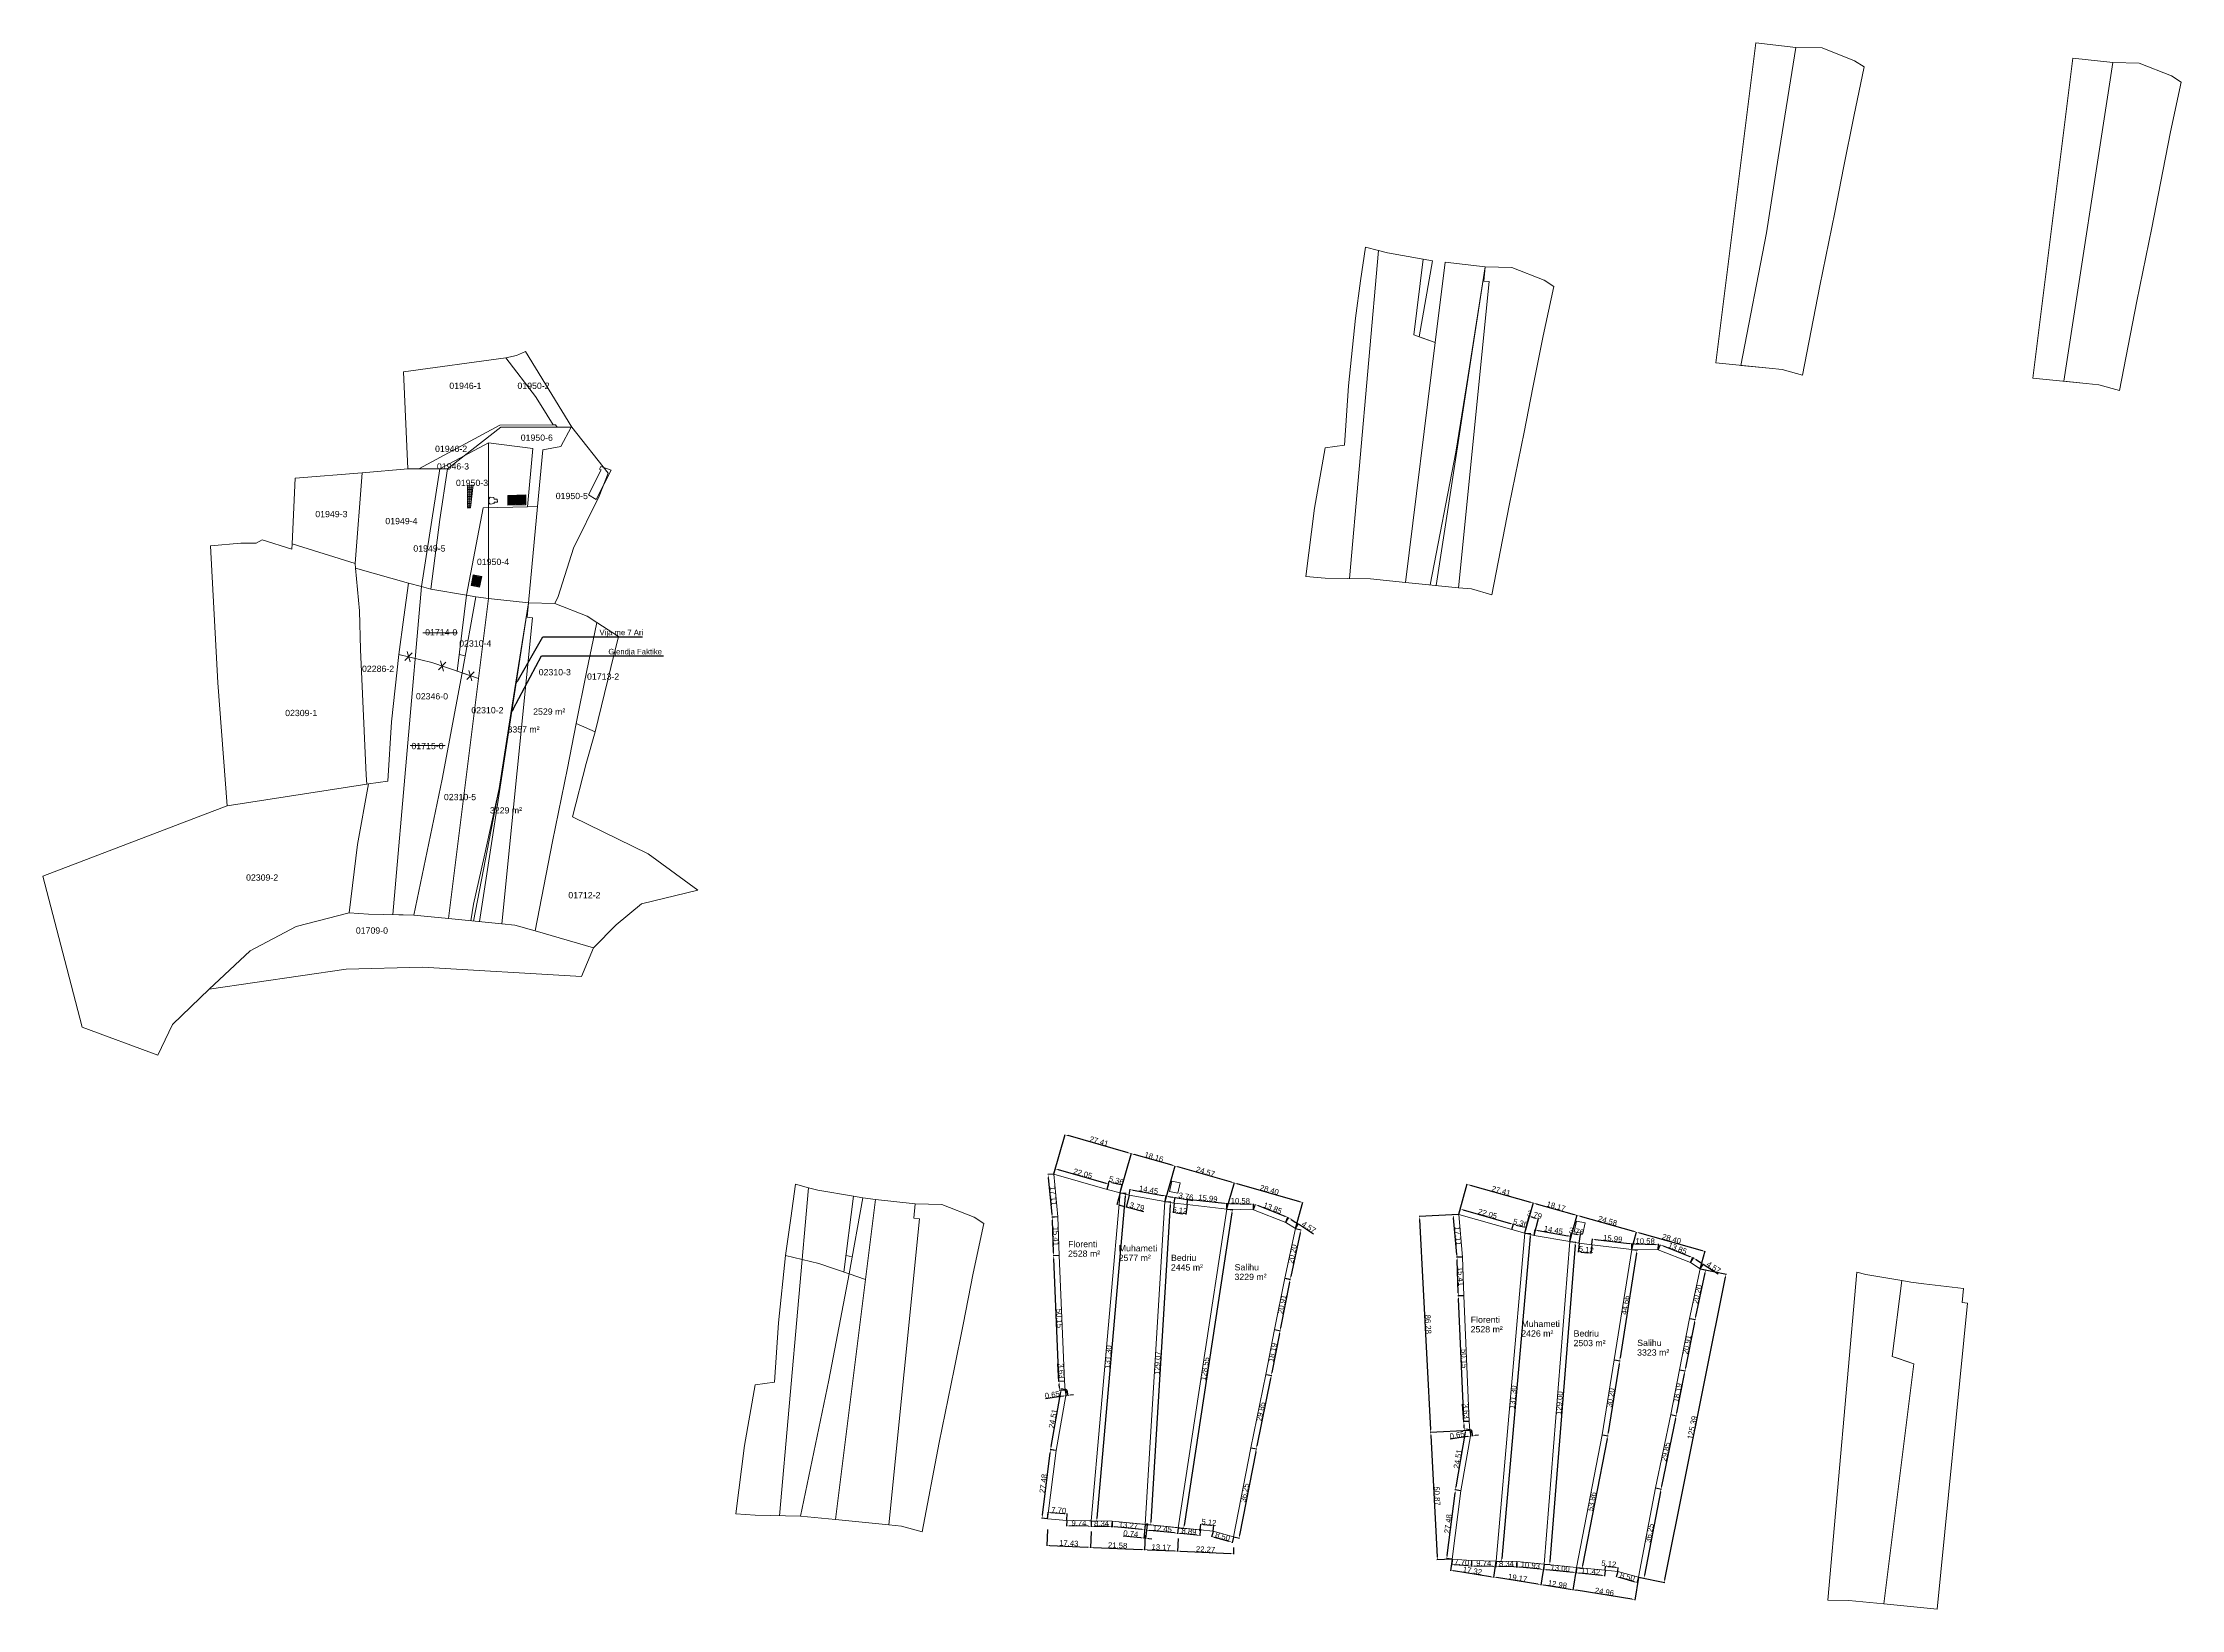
# Model space of a CAD drawing. Header units: metres. Extents: x 7518859 to 7519712, y 4697831 to 4698456.
import ezdxf
from ezdxf import colors
from ezdxf.entities.mleader import LeaderData, LeaderLine
from ezdxf.math import Vec2, Vec3

# ---------------------------------------------------------------- set-up
doc = ezdxf.new("R2010")
doc.units = ezdxf.units.M
doc.header["$PDMODE"] = 32
doc.header["$PDSIZE"] = 0.75
doc.layers.get('Defpoints').update_dxf_attribs({"lineweight": 0})
doc.layers.add('beton', color=7, linetype='Continuous', lineweight=0, true_color=0x74888b)
for name, color, linetype, lineweight in [('bunari', 4, 'Continuous', 0), ('koshi', 33, 'Continuous', 0), ('ndarje v3', 5, 'Continuous', 0), ('Ndarjet', 1, 'Continuous', 0), ('Nr Parceles Baze', 7, 'Continuous', 0), ('Nr-Kojshi', 251, 'Continuous', 0), ('objekt', 42, 'Continuous', 0), ('Parc-Kojshi', 251, 'Continuous', 0), ('Parc-Re', 1, 'Continuous', 0), ('Parcela Baze', 7, 'Continuous', 0), ('symbol', 1, 'Continuous', 0), ('YourDimensionLayer', 7, 'Continuous', 0)]:
    doc.layers.add(name, color=color, linetype=linetype, lineweight=lineweight)
doc.styles.get("Standard").update_dxf_attribs({"font": 'arial.ttf'})
doc.dimstyles.get("Standard").update_dxf_attribs({"dimtxt": 2.2, "dimasz": 1.2, "dimexe": 0.18, "dimexo": 0.0625, "dimgap": 0.09, "dimtad": 1, "dimzin": 0, "dimdsep": 46, "dimtxsty": 'Standard', "dimcen": 0, "dimadec": 0, "dimazin": 0, "dimtfac": 1, "dimtofl": 0, "dimtmove": 0, "dimatfit": 3, "dimfxl": 1, "dimtolj": 1, "dimtzin": 0, "dimarcsym": 0})

# ---------------------------------------------------------------- blocks, each defined once
blk = doc.blocks.new('*D100')
at = {"layer": 'Defpoints', "color": 0, "transparency": 16777216}
for p in [(7519354.2, 4697963.45), (7519350.17, 4697942.94), (7519352.33, 4697942.51)]:
    blk.add_point(p, dxfattribs=at)
at = {"layer": 'YourDimensionLayer', "color": 0, "lineweight": -2, "transparency": 16777216}
for p, q in [((7519356.13, 4697961.85), (7519352.56, 4697943.69)), ((7519354.27, 4697963.44), (7519356.54, 4697962.99)), ((7519350.23, 4697942.93), (7519352.5, 4697942.48))]:
    blk.add_line(p, q, dxfattribs=at)
at = {"layer": 'YourDimensionLayer', "color": 0, "transparency": 16777216}
for points in [[(7519355.94, 4697961.89), (7519356.33, 4697961.81), (7519356.36, 4697963.03)], [(7519352.36, 4697943.73), (7519352.75, 4697943.65), (7519352.33, 4697942.51)]]:
    blk.add_solid(points, dxfattribs=at)
at = {"layer": 'YourDimensionLayer', "color": 0, "transparency": 16777216, "insert": (7519353.15, 4697953.01), "char_height": 2.2, "attachment_point": 5, "rotation": 78.86473}
blk.add_mtext('\\A1;20.91', dxfattribs=at)
blk = doc.blocks.new('*D101')
at = {"layer": 'Defpoints', "color": 0, "transparency": 16777216}
for p in [(7519350.17, 4697942.94), (7519346.65, 4697925.09), (7519348.81, 4697924.67)]:
    blk.add_point(p, dxfattribs=at)
at = {"layer": 'YourDimensionLayer', "color": 0, "lineweight": -2, "transparency": 16777216}
for p, q in [((7519352.09, 4697941.34), (7519349.05, 4697925.85)), ((7519350.23, 4697942.93), (7519352.5, 4697942.48)), ((7519346.72, 4697925.08), (7519348.99, 4697924.63))]:
    blk.add_line(p, q, dxfattribs=at)
at = {"layer": 'YourDimensionLayer', "color": 0, "transparency": 16777216}
for points in [[(7519351.9, 4697941.37), (7519352.29, 4697941.3), (7519352.33, 4697942.51)], [(7519348.85, 4697925.88), (7519349.24, 4697925.81), (7519348.81, 4697924.67)]]:
    blk.add_solid(points, dxfattribs=at)
at = {"layer": 'YourDimensionLayer', "color": 0, "transparency": 16777216, "insert": (7519349.38, 4697933.83), "char_height": 2.2, "attachment_point": 5, "rotation": 78.86615}
blk.add_mtext('\\A1;18.19', dxfattribs=at)
blk = doc.blocks.new('*D102')
at = {"layer": 'Defpoints', "color": 0, "transparency": 16777216}
for p in [(7519346.65, 4697925.09), (7519340.66, 4697895.85), (7519342.82, 4697895.41)]:
    blk.add_point(p, dxfattribs=at)
at = {"layer": 'YourDimensionLayer', "color": 0, "lineweight": -2, "transparency": 16777216}
for p, q in [((7519348.57, 4697923.48), (7519343.06, 4697896.59)), ((7519346.72, 4697925.08), (7519348.99, 4697924.62)), ((7519340.73, 4697895.84), (7519343, 4697895.38))]:
    blk.add_line(p, q, dxfattribs=at)
at = {"layer": 'YourDimensionLayer', "color": 0, "transparency": 16777216}
for points in [[(7519348.37, 4697923.52), (7519348.77, 4697923.44), (7519348.81, 4697924.65)], [(7519342.87, 4697896.63), (7519343.26, 4697896.55), (7519342.82, 4697895.41)]]:
    blk.add_solid(points, dxfattribs=at)
at = {"layer": 'YourDimensionLayer', "color": 0, "transparency": 16777216, "insert": (7519344.63, 4697910.28), "char_height": 2.2, "attachment_point": 5, "rotation": 78.42277}
blk.add_mtext('\\A1;29.85', dxfattribs=at)
blk = doc.blocks.new('*D103')
at = {"layer": 'Defpoints', "color": 0, "transparency": 16777216}
for p in [(7519340.66, 4697895.85), (7519333.81, 4697860.25), (7519335.98, 4697859.84)]:
    blk.add_point(p, dxfattribs=at)
at = {"layer": 'YourDimensionLayer', "color": 0, "lineweight": -2, "transparency": 16777216}
for p, q in [((7519342.6, 4697894.26), (7519336.2, 4697861.02)), ((7519340.73, 4697895.84), (7519343, 4697895.4)), ((7519333.88, 4697860.24), (7519336.15, 4697859.8))]:
    blk.add_line(p, q, dxfattribs=at)
at = {"layer": 'YourDimensionLayer', "color": 0, "transparency": 16777216}
for points in [[(7519342.4, 4697894.3), (7519342.79, 4697894.22), (7519342.83, 4697895.44)], [(7519336.01, 4697861.05), (7519336.4, 4697860.98), (7519335.98, 4697859.84)]]:
    blk.add_solid(points, dxfattribs=at)
at = {"layer": 'YourDimensionLayer', "color": 0, "transparency": 16777216, "insert": (7519338.21, 4697877.87), "char_height": 2.2, "attachment_point": 5, "rotation": 79.1085}
blk.add_mtext('\\A1;36.25', dxfattribs=at)
blk = doc.blocks.new('*D104')
at = {"layer": 'Defpoints', "color": 0, "transparency": 16777216}
for p in [(7519325.03, 4697860.41), (7519325.62, 4697862.53), (7519333.81, 4697860.25)]:
    blk.add_point(p, dxfattribs=at)
at = {"layer": 'YourDimensionLayer', "color": 0, "lineweight": -2, "transparency": 16777216}
for p, q in [((7519325.61, 4697862.47), (7519324.99, 4697860.23)), ((7519332.07, 4697858.45), (7519326.19, 4697860.08)), ((7519333.8, 4697860.19), (7519333.18, 4697857.96))]:
    blk.add_line(p, q, dxfattribs=at)
at = {"layer": 'YourDimensionLayer', "color": 0, "transparency": 16777216}
for points in [[(7519326.24, 4697860.28), (7519326.14, 4697859.89), (7519325.03, 4697860.41)], [(7519332.12, 4697858.65), (7519332.02, 4697858.26), (7519333.23, 4697858.13)]]:
    blk.add_solid(points, dxfattribs=at)
at = {"layer": 'YourDimensionLayer', "color": 0, "transparency": 16777216, "insert": (7519329.46, 4697860.44), "char_height": 2.2, "attachment_point": 5, "rotation": 344.49898}
blk.add_mtext('\\A1;8.50', dxfattribs=at)
blk = doc.blocks.new('*D105')
at = {"layer": 'Defpoints', "color": 0, "transparency": 16777216}
for p in [(7519320.75, 4697865.23), (7519320.53, 4697863.04), (7519325.62, 4697862.53)]:
    blk.add_point(p, dxfattribs=at)
at = {"layer": 'YourDimensionLayer', "color": 0, "lineweight": -2, "transparency": 16777216}
for p, q in [((7519320.53, 4697863.1), (7519320.76, 4697865.4)), ((7519324.65, 4697864.83), (7519321.94, 4697865.11)), ((7519325.63, 4697862.59), (7519325.86, 4697864.89))]:
    blk.add_line(p, q, dxfattribs=at)
at = {"layer": 'YourDimensionLayer', "color": 0, "transparency": 16777216}
for points in [[(7519321.96, 4697865.3), (7519321.92, 4697864.91), (7519320.75, 4697865.23)], [(7519324.67, 4697865.03), (7519324.63, 4697864.64), (7519325.84, 4697864.72)]]:
    blk.add_solid(points, dxfattribs=at)
at = {"layer": 'YourDimensionLayer', "color": 0, "transparency": 16777216, "insert": (7519323.99, 4697866.12), "char_height": 2.2, "attachment_point": 5, "rotation": 354.28495}
blk.add_mtext('\\A1;5.12', dxfattribs=at)
blk = doc.blocks.new('*D106')
at = {"layer": 'Defpoints', "color": 0, "transparency": 16777216}
for p in [(7519311.68, 4697863.92), (7519311.46, 4697861.73), (7519320.53, 4697863.04)]:
    blk.add_point(p, dxfattribs=at)
at = {"layer": 'YourDimensionLayer', "color": 0, "lineweight": -2, "transparency": 16777216}
for p, q in [((7519311.67, 4697863.86), (7519311.44, 4697861.55)), ((7519319.11, 4697860.97), (7519312.66, 4697861.61)), ((7519320.52, 4697862.97), (7519320.29, 4697860.67))]:
    blk.add_line(p, q, dxfattribs=at)
at = {"layer": 'YourDimensionLayer', "color": 0, "transparency": 16777216}
for points in [[(7519312.68, 4697861.81), (7519312.64, 4697861.41), (7519311.46, 4697861.73)], [(7519319.13, 4697861.16), (7519319.09, 4697860.77), (7519320.31, 4697860.85)]]:
    blk.add_solid(points, dxfattribs=at)
at = {"layer": 'YourDimensionLayer', "color": 0, "transparency": 16777216, "insert": (7519316.01, 4697862.5), "char_height": 2.2, "attachment_point": 5, "rotation": 354.28486}
blk.add_mtext('\\A1;8.89', dxfattribs=at)
blk = doc.blocks.new('*D108')
at = {"layer": 'Defpoints', "color": 0, "transparency": 16777216}
for p in [(7519341.74, 4697992.95), (7519331.11, 4697990.99), (7519341.69, 4697990.75)]:
    blk.add_point(p, dxfattribs=at)
at = {"layer": 'YourDimensionLayer', "color": 0, "lineweight": -2, "transparency": 16777216}
for p, q in [((7519331.11, 4697991.05), (7519331.16, 4697993.37)), ((7519332.36, 4697993.16), (7519340.54, 4697992.98)), ((7519341.69, 4697990.81), (7519341.74, 4697993.13))]:
    blk.add_line(p, q, dxfattribs=at)
at = {"layer": 'YourDimensionLayer', "color": 0, "transparency": 16777216}
for points in [[(7519332.37, 4697993.36), (7519332.36, 4697992.96), (7519331.16, 4697993.19)], [(7519340.55, 4697993.18), (7519340.54, 4697992.78), (7519341.74, 4697992.95)]]:
    blk.add_solid(points, dxfattribs=at)
at = {"layer": 'YourDimensionLayer', "color": 0, "transparency": 16777216, "insert": (7519336.48, 4697994.28), "char_height": 2.2, "attachment_point": 5, "rotation": 358.70051}
blk.add_mtext('\\A1;10.58', dxfattribs=at)
blk = doc.blocks.new('*D109')
at = {"layer": 'Defpoints', "color": 0, "transparency": 16777216}
for p in [(7519341.69, 4697990.75), (7519354.58, 4697985.68), (7519355.39, 4697987.73)]:
    blk.add_point(p, dxfattribs=at)
at = {"layer": 'YourDimensionLayer', "color": 0, "lineweight": -2, "transparency": 16777216}
for p, q in [((7519341.71, 4697990.81), (7519342.56, 4697992.96)), ((7519343.61, 4697992.36), (7519354.27, 4697988.17)), ((7519354.6, 4697985.74), (7519355.45, 4697987.89))]:
    blk.add_line(p, q, dxfattribs=at)
at = {"layer": 'YourDimensionLayer', "color": 0, "transparency": 16777216}
for points in [[(7519343.69, 4697992.54), (7519343.54, 4697992.17), (7519342.5, 4697992.8)], [(7519354.34, 4697988.35), (7519354.2, 4697987.98), (7519355.39, 4697987.73)]]:
    blk.add_solid(points, dxfattribs=at)
at = {"layer": 'YourDimensionLayer', "color": 0, "transparency": 16777216, "insert": (7519349.39, 4697991.39), "char_height": 2.2, "attachment_point": 5, "rotation": 338.52889}
blk.add_mtext('\\A1;13.85', dxfattribs=at)
blk = doc.blocks.new('*D110')
at = {"layer": 'Defpoints', "color": 0, "transparency": 16777216}
for p in [(7519354.58, 4697985.68), (7519358.42, 4697983.2), (7519359.62, 4697985.05)]:
    blk.add_point(p, dxfattribs=at)
at = {"layer": 'YourDimensionLayer', "color": 0, "lineweight": -2, "transparency": 16777216}
for p, q in [((7519354.61, 4697985.73), (7519355.87, 4697987.68)), ((7519356.78, 4697986.88), (7519358.61, 4697985.7)), ((7519358.46, 4697983.26), (7519359.71, 4697985.2)), ((7519359.62, 4697985.05), (7519365.66, 4697981.16))]:
    blk.add_line(p, q, dxfattribs=at)
at = {"layer": 'YourDimensionLayer', "color": 0, "transparency": 16777216}
for points in [[(7519356.89, 4697987.05), (7519356.67, 4697986.71), (7519355.77, 4697987.53)], [(7519358.72, 4697985.87), (7519358.5, 4697985.53), (7519359.62, 4697985.05)]]:
    blk.add_solid(points, dxfattribs=at)
at = {"layer": 'YourDimensionLayer', "color": 0, "transparency": 16777216, "insert": (7519363.79, 4697983.8), "char_height": 2.2, "attachment_point": 5, "rotation": 327.21358}
blk.add_mtext('\\A1;4.57', dxfattribs=at)
blk = doc.blocks.new('*D111')
at = {"layer": 'Defpoints', "color": 0, "transparency": 16777216}
for p in [(7519358.42, 4697983.2), (7519354.2, 4697963.45), (7519356.36, 4697962.99)]:
    blk.add_point(p, dxfattribs=at)
at = {"layer": 'YourDimensionLayer', "color": 0, "lineweight": -2, "transparency": 16777216}
for p, q in [((7519358.49, 4697983.19), (7519360.75, 4697982.71)), ((7519360.33, 4697981.57), (7519356.61, 4697964.17)), ((7519354.27, 4697963.44), (7519356.53, 4697962.96))]:
    blk.add_line(p, q, dxfattribs=at)
at = {"layer": 'YourDimensionLayer', "color": 0, "transparency": 16777216}
for points in [[(7519360.13, 4697981.61), (7519360.52, 4697981.53), (7519360.58, 4697982.74)], [(7519356.41, 4697964.21), (7519356.8, 4697964.13), (7519356.36, 4697962.99)]]:
    blk.add_solid(points, dxfattribs=at)
at = {"layer": 'YourDimensionLayer', "color": 0, "transparency": 16777216, "insert": (7519357.28, 4697973.12), "char_height": 2.2, "attachment_point": 5, "rotation": 77.93893}
blk.add_mtext('\\A1;20.20', dxfattribs=at)
blk = doc.blocks.new('*D112')
at = {"layer": 'Defpoints', "color": 0, "transparency": 16777216}
for p in [(7519331.11, 4697990.99), (7519311.68, 4697863.92), (7519313.86, 4697863.59)]:
    blk.add_point(p, dxfattribs=at)
at = {"layer": 'YourDimensionLayer', "color": 0, "lineweight": -2, "transparency": 16777216}
for p, q in [((7519333.1, 4697989.47), (7519314.04, 4697864.77)), ((7519331.17, 4697990.98), (7519333.46, 4697990.63)), ((7519311.74, 4697863.91), (7519314.03, 4697863.56))]:
    blk.add_line(p, q, dxfattribs=at)
at = {"layer": 'YourDimensionLayer', "color": 0, "transparency": 16777216}
for points in [[(7519332.91, 4697989.5), (7519333.3, 4697989.44), (7519333.29, 4697990.66)], [(7519313.84, 4697864.8), (7519314.23, 4697864.74), (7519313.86, 4697863.59)]]:
    blk.add_solid(points, dxfattribs=at)
at = {"layer": 'YourDimensionLayer', "color": 0, "transparency": 16777216, "insert": (7519322.37, 4697927.31), "char_height": 2.2, "attachment_point": 5, "rotation": 81.30635}
blk.add_mtext('\\A1;128.55', dxfattribs=at)
blk = doc.blocks.new('*D113')
at = {"layer": 'Defpoints', "color": 0, "transparency": 16777216}
for p in [(7519299.29, 4697865.16), (7519311.68, 4697863.92), (7519299.07, 4697862.97)]:
    blk.add_point(p, dxfattribs=at)
at = {"layer": 'YourDimensionLayer', "color": 0, "lineweight": -2, "transparency": 16777216}
for p, q in [((7519299.29, 4697865.1), (7519299.06, 4697862.79)), ((7519311.67, 4697863.86), (7519311.44, 4697861.55)), ((7519310.27, 4697861.85), (7519300.27, 4697862.85))]:
    blk.add_line(p, q, dxfattribs=at)
at = {"layer": 'YourDimensionLayer', "color": 0, "transparency": 16777216}
for points in [[(7519300.29, 4697863.05), (7519300.25, 4697862.65), (7519299.07, 4697862.97)], [(7519310.29, 4697862.05), (7519310.25, 4697861.65), (7519311.46, 4697861.73)]]:
    blk.add_solid(points, dxfattribs=at)
at = {"layer": 'YourDimensionLayer', "color": 0, "transparency": 16777216, "insert": (7519305.39, 4697863.56), "char_height": 2.2, "attachment_point": 5, "rotation": 354.28486}
blk.add_mtext('\\A1;12.45', dxfattribs=at)
blk = doc.blocks.new('*D114')
at = {"layer": 'Defpoints', "color": 0, "transparency": 16777216}
for p in [(7519298.56, 4697865.23), (7519299.29, 4697865.16), (7519298.02, 4697859.81)]:
    blk.add_point(p, dxfattribs=at)
at = {"layer": 'YourDimensionLayer', "color": 0, "lineweight": -2, "transparency": 16777216}
for p, q in [((7519298.55, 4697865.17), (7519298, 4697859.63)), ((7519299.29, 4697865.1), (7519298.73, 4697859.55)), ((7519296.82, 4697859.93), (7519289.77, 4697860.63)), ((7519299.94, 4697859.61), (7519301.14, 4697859.5))]:
    blk.add_line(p, q, dxfattribs=at)
at = {"layer": 'YourDimensionLayer', "color": 0, "transparency": 16777216}
for points in [[(7519296.84, 4697860.13), (7519296.8, 4697859.73), (7519298.02, 4697859.81)], [(7519299.96, 4697859.81), (7519299.92, 4697859.42), (7519298.75, 4697859.73)]]:
    blk.add_solid(points, dxfattribs=at)
at = {"layer": 'YourDimensionLayer', "color": 0, "transparency": 16777216, "insert": (7519292.82, 4697861.55), "char_height": 2.2, "attachment_point": 5, "rotation": 354.28412}
blk.add_mtext('\\A1;0.74', dxfattribs=at)
blk = doc.blocks.new('*D116')
at = {"layer": 'Defpoints', "color": 0, "transparency": 16777216}
for p in [(7519306.44, 4697994.06), (7519310.14, 4697993.42), (7519310.52, 4697995.59)]:
    blk.add_point(p, dxfattribs=at)
at = {"layer": 'YourDimensionLayer', "color": 0, "lineweight": -2, "transparency": 16777216}
for p, q in [((7519306.45, 4697994.13), (7519306.85, 4697996.41)), ((7519308, 4697996.03), (7519309.34, 4697995.79)), ((7519310.15, 4697993.48), (7519310.55, 4697995.77)), ((7519310.52, 4697995.59), (7519317.5, 4697994.37))]:
    blk.add_line(p, q, dxfattribs=at)
at = {"layer": 'YourDimensionLayer', "color": 0, "transparency": 16777216}
for points in [[(7519308.03, 4697996.22), (7519307.97, 4697995.83), (7519306.82, 4697996.23)], [(7519309.37, 4697995.99), (7519309.3, 4697995.6), (7519310.52, 4697995.59)]]:
    blk.add_solid(points, dxfattribs=at)
at = {"layer": 'YourDimensionLayer', "color": 0, "transparency": 16777216, "insert": (7519314.81, 4697996.07), "char_height": 2.2, "attachment_point": 5, "rotation": 350.13109}
blk.add_mtext('\\A1;3.76', dxfattribs=at)
blk = doc.blocks.new('*D117')
at = {"layer": 'Defpoints', "color": 0, "transparency": 16777216}
for p in [(7519310.14, 4697993.42), (7519315.22, 4697992.83), (7519314.78, 4697989.03)]:
    blk.add_point(p, dxfattribs=at)
at = {"layer": 'YourDimensionLayer', "color": 0, "lineweight": -2, "transparency": 16777216}
for p, q in [((7519310.13, 4697993.36), (7519309.68, 4697989.44)), ((7519315.22, 4697992.77), (7519314.76, 4697988.85)), ((7519310.89, 4697989.48), (7519313.59, 4697989.16))]:
    blk.add_line(p, q, dxfattribs=at)
at = {"layer": 'YourDimensionLayer', "color": 0, "transparency": 16777216}
for points in [[(7519310.92, 4697989.68), (7519310.87, 4697989.28), (7519309.7, 4697989.62)], [(7519313.61, 4697989.36), (7519313.57, 4697988.97), (7519314.78, 4697989.03)]]:
    blk.add_solid(points, dxfattribs=at)
at = {"layer": 'YourDimensionLayer', "color": 0, "transparency": 16777216, "insert": (7519312.38, 4697990.53), "char_height": 2.2, "attachment_point": 5, "rotation": 353.38896}
blk.add_mtext('\\A1;5.12', dxfattribs=at)
blk = doc.blocks.new('*D118')
at = {"layer": 'Defpoints', "color": 0, "transparency": 16777216}
for p in [(7519315.22, 4697992.83), (7519331.36, 4697993.17), (7519331.11, 4697990.99)]:
    blk.add_point(p, dxfattribs=at)
at = {"layer": 'YourDimensionLayer', "color": 0, "lineweight": -2, "transparency": 16777216}
for p, q in [((7519315.23, 4697992.89), (7519315.5, 4697995.2)), ((7519316.67, 4697994.88), (7519330.17, 4697993.31)), ((7519331.12, 4697991.05), (7519331.39, 4697993.35))]:
    blk.add_line(p, q, dxfattribs=at)
at = {"layer": 'YourDimensionLayer', "color": 0, "transparency": 16777216}
for points in [[(7519316.69, 4697995.08), (7519316.65, 4697994.68), (7519315.48, 4697995.02)], [(7519330.2, 4697993.51), (7519330.15, 4697993.11), (7519331.36, 4697993.17)]]:
    blk.add_solid(points, dxfattribs=at)
at = {"layer": 'YourDimensionLayer', "color": 0, "transparency": 16777216, "insert": (7519323.56, 4697995.3), "char_height": 2.2, "attachment_point": 5, "rotation": 353.38685}
blk.add_mtext('\\A1;15.99', dxfattribs=at)
blk = doc.blocks.new('*D119')
at = {"layer": 'Defpoints', "color": 0, "transparency": 16777216}
for p in [(7519306.44, 4697994.06), (7519298.56, 4697865.23), (7519300.76, 4697865.1)]:
    blk.add_point(p, dxfattribs=at)
at = {"layer": 'YourDimensionLayer', "color": 0, "lineweight": -2, "transparency": 16777216}
for p, q in [((7519308.56, 4697992.73), (7519300.83, 4697866.3)), ((7519306.5, 4697994.06), (7519308.82, 4697993.92)), ((7519298.62, 4697865.23), (7519300.94, 4697865.09))]:
    blk.add_line(p, q, dxfattribs=at)
at = {"layer": 'YourDimensionLayer', "color": 0, "transparency": 16777216}
for points in [[(7519308.36, 4697992.74), (7519308.76, 4697992.72), (7519308.64, 4697993.93)], [(7519300.63, 4697866.31), (7519301.03, 4697866.28), (7519300.76, 4697865.1)]]:
    blk.add_solid(points, dxfattribs=at)
at = {"layer": 'YourDimensionLayer', "color": 0, "transparency": 16777216, "insert": (7519303.49, 4697929.59), "char_height": 2.2, "attachment_point": 5, "rotation": 86.49929}
blk.add_mtext('\\A1;129.07', dxfattribs=at)
blk = doc.blocks.new('*D120')
at = {"layer": 'Defpoints', "color": 0, "transparency": 16777216}
for p in [(7519285.14, 4697864.37), (7519285.36, 4697866.56), (7519298.56, 4697865.23)]:
    blk.add_point(p, dxfattribs=at)
at = {"layer": 'YourDimensionLayer', "color": 0, "lineweight": -2, "transparency": 16777216}
for p, q in [((7519285.35, 4697866.49), (7519285.12, 4697864.19)), ((7519297.15, 4697863.16), (7519286.33, 4697864.25)), ((7519298.55, 4697865.17), (7519298.32, 4697862.87))]:
    blk.add_line(p, q, dxfattribs=at)
at = {"layer": 'YourDimensionLayer', "color": 0, "transparency": 16777216}
for points in [[(7519286.35, 4697864.45), (7519286.31, 4697864.05), (7519285.14, 4697864.37)], [(7519297.17, 4697863.36), (7519297.13, 4697862.97), (7519298.34, 4697863.04)]]:
    blk.add_solid(points, dxfattribs=at)
at = {"layer": 'YourDimensionLayer', "color": 0, "transparency": 16777216, "insert": (7519291.86, 4697864.91), "char_height": 2.2, "attachment_point": 5, "rotation": 354.28412}
blk.add_mtext('\\A1;13.27', dxfattribs=at)
blk = doc.blocks.new('*D121')
at = {"layer": 'Defpoints', "color": 0, "transparency": 16777216}
for p in [(7519276.98, 4697864.5), (7519277.02, 4697866.7), (7519285.36, 4697866.56)]:
    blk.add_point(p, dxfattribs=at)
at = {"layer": 'YourDimensionLayer', "color": 0, "lineweight": -2, "transparency": 16777216}
for p, q in [((7519277.02, 4697866.64), (7519276.98, 4697864.32)), ((7519284.12, 4697864.38), (7519278.18, 4697864.48)), ((7519285.36, 4697866.49), (7519285.32, 4697864.18))]:
    blk.add_line(p, q, dxfattribs=at)
at = {"layer": 'YourDimensionLayer', "color": 0, "transparency": 16777216}
for points in [[(7519278.19, 4697864.68), (7519278.18, 4697864.28), (7519276.98, 4697864.5)], [(7519284.12, 4697864.58), (7519284.12, 4697864.18), (7519285.32, 4697864.36)]]:
    blk.add_solid(points, dxfattribs=at)
at = {"layer": 'YourDimensionLayer', "color": 0, "transparency": 16777216, "insert": (7519281.17, 4697865.64), "char_height": 2.2, "attachment_point": 5, "rotation": 359.0077}
blk.add_mtext('\\A1;8.34', dxfattribs=at)
blk = doc.blocks.new('*D123')
at = {"layer": 'Defpoints', "color": 0, "transparency": 16777216}
for p in [(7519288.54, 4697997.5), (7519290.98, 4697991.86), (7519292.2, 4697996.54)]:
    blk.add_point(p, dxfattribs=at)
at = {"layer": 'YourDimensionLayer', "color": 0, "lineweight": -2, "transparency": 16777216}
for p, q in [((7519288.52, 4697997.44), (7519287.27, 4697992.64)), ((7519288.48, 4697992.52), (7519289.82, 4697992.17)), ((7519292.19, 4697996.48), (7519290.94, 4697991.69)), ((7519290.98, 4697991.86), (7519297.85, 4697990.07))]:
    blk.add_line(p, q, dxfattribs=at)
at = {"layer": 'YourDimensionLayer', "color": 0, "transparency": 16777216}
for points in [[(7519288.53, 4697992.71), (7519288.43, 4697992.32), (7519287.32, 4697992.82)], [(7519289.87, 4697992.36), (7519289.77, 4697991.97), (7519290.98, 4697991.86)]]:
    blk.add_solid(points, dxfattribs=at)
at = {"layer": 'YourDimensionLayer', "color": 0, "transparency": 16777216, "insert": (7519295.3, 4697991.99), "char_height": 2.2, "attachment_point": 5, "rotation": 345.39885}
blk.add_mtext('\\A1;3.79', dxfattribs=at)
blk = doc.blocks.new('*D124')
at = {"layer": 'Defpoints', "color": 0, "transparency": 16777216}
for p in [(7519292.2, 4697996.54), (7519306.44, 4697994.06), (7519306.82, 4697996.23)]:
    blk.add_point(p, dxfattribs=at)
at = {"layer": 'YourDimensionLayer', "color": 0, "lineweight": -2, "transparency": 16777216}
for p, q in [((7519292.21, 4697996.6), (7519292.61, 4697998.89)), ((7519293.76, 4697998.5), (7519305.64, 4697996.44)), ((7519306.45, 4697994.13), (7519306.85, 4697996.41))]:
    blk.add_line(p, q, dxfattribs=at)
at = {"layer": 'YourDimensionLayer', "color": 0, "transparency": 16777216}
for points in [[(7519293.79, 4697998.7), (7519293.73, 4697998.31), (7519292.58, 4697998.71)], [(7519305.67, 4697996.63), (7519305.6, 4697996.24), (7519306.82, 4697996.23)]]:
    blk.add_solid(points, dxfattribs=at)
at = {"layer": 'YourDimensionLayer', "color": 0, "transparency": 16777216, "insert": (7519299.91, 4697998.67), "char_height": 2.2, "attachment_point": 5, "rotation": 350.13109}
blk.add_mtext('\\A1;14.45', dxfattribs=at)
blk = doc.blocks.new('*D125')
at = {"layer": 'Defpoints', "color": 0, "transparency": 16777216}
for p in [(7519288.54, 4697997.5), (7519277.02, 4697866.7), (7519279.21, 4697866.51)]:
    blk.add_point(p, dxfattribs=at)
at = {"layer": 'YourDimensionLayer', "color": 0, "lineweight": -2, "transparency": 16777216}
for p, q in [((7519290.62, 4697996.11), (7519279.32, 4697867.7)), ((7519288.6, 4697997.49), (7519290.91, 4697997.29)), ((7519277.08, 4697866.69), (7519279.39, 4697866.49))]:
    blk.add_line(p, q, dxfattribs=at)
at = {"layer": 'YourDimensionLayer', "color": 0, "transparency": 16777216}
for points in [[(7519290.42, 4697996.13), (7519290.82, 4697996.09), (7519290.73, 4697997.3)], [(7519279.12, 4697867.72), (7519279.52, 4697867.68), (7519279.21, 4697866.51)]]:
    blk.add_solid(points, dxfattribs=at)
at = {"layer": 'YourDimensionLayer', "color": 0, "transparency": 16777216, "insert": (7519283.76, 4697932.01), "char_height": 2.2, "attachment_point": 5, "rotation": 84.96923}
blk.add_mtext('\\A1;131.30', dxfattribs=at)
blk = doc.blocks.new('*D126')
at = {"layer": 'Defpoints', "color": 0, "transparency": 16777216}
for p in [(7519267.25, 4697864.67), (7519267.29, 4697866.87), (7519277.02, 4697866.7)]:
    blk.add_point(p, dxfattribs=at)
at = {"layer": 'YourDimensionLayer', "color": 0, "lineweight": -2, "transparency": 16777216}
for p, q in [((7519267.28, 4697866.81), (7519267.24, 4697864.49)), ((7519275.78, 4697864.52), (7519268.45, 4697864.65)), ((7519277.02, 4697866.64), (7519276.98, 4697864.32))]:
    blk.add_line(p, q, dxfattribs=at)
at = {"layer": 'YourDimensionLayer', "color": 0, "transparency": 16777216}
for points in [[(7519268.45, 4697864.85), (7519268.44, 4697864.45), (7519267.25, 4697864.67)], [(7519275.79, 4697864.72), (7519275.78, 4697864.32), (7519276.98, 4697864.5)]]:
    blk.add_solid(points, dxfattribs=at)
at = {"layer": 'YourDimensionLayer', "color": 0, "transparency": 16777216, "insert": (7519272.14, 4697865.8), "char_height": 2.2, "attachment_point": 5, "rotation": 359.0077}
blk.add_mtext('\\A1;9.74', dxfattribs=at)
blk = doc.blocks.new('*D127')
at = {"layer": 'Defpoints', "color": 0, "transparency": 16777216}
for p in [(7519259.61, 4697867.47), (7519259.8, 4697870.01), (7519267.29, 4697866.87)]:
    blk.add_point(p, dxfattribs=at)
at = {"layer": 'YourDimensionLayer', "color": 0, "lineweight": -2, "transparency": 16777216}
for p, q in [((7519259.61, 4697867.53), (7519259.82, 4697870.19)), ((7519266.29, 4697869.51), (7519261, 4697869.92)), ((7519267.29, 4697866.93), (7519267.5, 4697869.59))]:
    blk.add_line(p, q, dxfattribs=at)
at = {"layer": 'YourDimensionLayer', "color": 0, "transparency": 16777216}
for points in [[(7519261.02, 4697870.12), (7519260.99, 4697869.72), (7519259.8, 4697870.01)], [(7519266.3, 4697869.71), (7519266.27, 4697869.31), (7519267.48, 4697869.41)]]:
    blk.add_solid(points, dxfattribs=at)
at = {"layer": 'YourDimensionLayer', "color": 0, "transparency": 16777216, "insert": (7519264.09, 4697870.9), "char_height": 2.2, "attachment_point": 5, "rotation": 355.53284}
blk.add_mtext('\\A1;7.70', dxfattribs=at)
blk = doc.blocks.new('*D128')
at = {"layer": 'Defpoints', "color": 0, "transparency": 16777216}
for p in [(7519260.84, 4697895.01), (7519263.03, 4697894.74), (7519259.61, 4697867.47)]:
    blk.add_point(p, dxfattribs=at)
at = {"layer": 'YourDimensionLayer', "color": 0, "lineweight": -2, "transparency": 16777216}
for p, q in [((7519257.57, 4697868.93), (7519260.69, 4697893.82)), ((7519262.96, 4697894.75), (7519260.67, 4697895.03)), ((7519259.54, 4697867.48), (7519257.24, 4697867.76))]:
    blk.add_line(p, q, dxfattribs=at)
at = {"layer": 'YourDimensionLayer', "color": 0, "transparency": 16777216}
for points in [[(7519260.5, 4697893.85), (7519260.89, 4697893.8), (7519260.84, 4697895.01)], [(7519257.37, 4697868.96), (7519257.77, 4697868.91), (7519257.42, 4697867.74)]]:
    blk.add_solid(points, dxfattribs=at)
at = {"layer": 'YourDimensionLayer', "color": 0, "transparency": 16777216, "insert": (7519257.93, 4697881.53), "char_height": 2.2, "attachment_point": 5, "rotation": 82.84938}
blk.add_mtext('\\A1;27.48', dxfattribs=at)
blk = doc.blocks.new('*D129')
at = {"layer": 'Defpoints', "color": 0, "transparency": 16777216}
for p in [(7519265.12, 4697919.26), (7519267.28, 4697918.88), (7519263.03, 4697894.74)]:
    blk.add_point(p, dxfattribs=at)
at = {"layer": 'YourDimensionLayer', "color": 0, "lineweight": -2, "transparency": 16777216}
for p, q in [((7519261.07, 4697896.3), (7519264.91, 4697918.08)), ((7519267.22, 4697918.89), (7519264.94, 4697919.29)), ((7519262.97, 4697894.75), (7519260.68, 4697895.15))]:
    blk.add_line(p, q, dxfattribs=at)
at = {"layer": 'YourDimensionLayer', "color": 0, "transparency": 16777216}
for points in [[(7519264.71, 4697918.11), (7519265.11, 4697918.04), (7519265.12, 4697919.26)], [(7519260.87, 4697896.34), (7519261.27, 4697896.27), (7519260.86, 4697895.12)]]:
    blk.add_solid(points, dxfattribs=at)
at = {"layer": 'YourDimensionLayer', "color": 0, "transparency": 16777216, "insert": (7519261.79, 4697907.4), "char_height": 2.2, "attachment_point": 5, "rotation": 79.99622}
blk.add_mtext('\\A1;24.51', dxfattribs=at)
blk = doc.blocks.new('*D130')
at = {"layer": 'Defpoints', "color": 0, "transparency": 16777216}
for p in [(7519266.64, 4697918.77), (7519266.99, 4697916.6), (7519267.28, 4697918.88)]:
    blk.add_point(p, dxfattribs=at)
at = {"layer": 'YourDimensionLayer', "color": 0, "lineweight": -2, "transparency": 16777216}
for p, q in [((7519265.81, 4697916.41), (7519258.79, 4697915.28)), ((7519266.65, 4697918.71), (7519267.02, 4697916.42)), ((7519267.29, 4697918.81), (7519267.66, 4697916.53)), ((7519268.82, 4697916.89), (7519270, 4697917.09))]:
    blk.add_line(p, q, dxfattribs=at)
at = {"layer": 'YourDimensionLayer', "color": 0, "transparency": 16777216}
for points in [[(7519265.78, 4697916.61), (7519265.84, 4697916.21), (7519266.99, 4697916.6)], [(7519268.79, 4697917.09), (7519268.85, 4697916.7), (7519267.63, 4697916.7)]]:
    blk.add_solid(points, dxfattribs=at)
at = {"layer": 'YourDimensionLayer', "color": 0, "transparency": 16777216, "insert": (7519261.51, 4697916.95), "char_height": 2.2, "attachment_point": 5, "rotation": 9.14264}
blk.add_mtext('\\A1;0.65', dxfattribs=at)
blk = doc.blocks.new('*D131')
at = {"layer": 'Defpoints', "color": 0, "transparency": 16777216}
for p in [(7519264.19, 4697922.23), (7519266.38, 4697922.39), (7519266.64, 4697918.77)]:
    blk.add_point(p, dxfattribs=at)
at = {"layer": 'YourDimensionLayer', "color": 0, "lineweight": -2, "transparency": 16777216}
for p, q in [((7519264.19, 4697922.23), (7519263.68, 4697929.31)), ((7519266.32, 4697922.39), (7519264.01, 4697922.22)), ((7519266.58, 4697918.77), (7519264.27, 4697918.6)), ((7519264.36, 4697919.81), (7519264.28, 4697921.04))]:
    blk.add_line(p, q, dxfattribs=at)
at = {"layer": 'YourDimensionLayer', "color": 0, "transparency": 16777216}
for points in [[(7519264.48, 4697921.05), (7519264.08, 4697921.02), (7519264.19, 4697922.23)], [(7519264.56, 4697919.83), (7519264.17, 4697919.8), (7519264.45, 4697918.62)]]:
    blk.add_solid(points, dxfattribs=at)
at = {"layer": 'YourDimensionLayer', "color": 0, "transparency": 16777216, "insert": (7519265.1, 4697926.46), "char_height": 2.2, "attachment_point": 5, "rotation": 274.11038}
blk.add_mtext('\\A1;3.63', dxfattribs=at)
blk = doc.blocks.new('*D132')
at = {"layer": 'Defpoints', "color": 0, "transparency": 16777216}
for p in [(7519262.03, 4697972.4), (7519264.22, 4697972.49), (7519266.38, 4697922.39)]:
    blk.add_point(p, dxfattribs=at)
at = {"layer": 'YourDimensionLayer', "color": 0, "lineweight": -2, "transparency": 16777216}
for p, q in [((7519264.16, 4697972.49), (7519261.85, 4697972.39)), ((7519264.14, 4697923.5), (7519262.08, 4697971.2)), ((7519266.32, 4697922.39), (7519264.01, 4697922.29))]:
    blk.add_line(p, q, dxfattribs=at)
at = {"layer": 'YourDimensionLayer', "color": 0, "transparency": 16777216}
for points in [[(7519262.28, 4697971.21), (7519261.88, 4697971.19), (7519262.03, 4697972.4)], [(7519264.34, 4697923.5), (7519263.94, 4697923.49), (7519264.19, 4697922.3)]]:
    blk.add_solid(points, dxfattribs=at)
at = {"layer": 'YourDimensionLayer', "color": 0, "transparency": 16777216, "insert": (7519264.32, 4697947.4), "char_height": 2.2, "attachment_point": 5, "rotation": 272.46861}
blk.add_mtext('\\A1;50.15', dxfattribs=at)
blk = doc.blocks.new('*D133')
at = {"layer": 'Defpoints', "color": 0, "transparency": 16777216}
for p in [(7519261.5, 4697987.82), (7519263.69, 4697987.89), (7519264.22, 4697972.49)]:
    blk.add_point(p, dxfattribs=at)
at = {"layer": 'YourDimensionLayer', "color": 0, "lineweight": -2, "transparency": 16777216}
for p, q in [((7519263.63, 4697987.89), (7519261.32, 4697987.81)), ((7519261.98, 4697973.62), (7519261.54, 4697986.62)), ((7519264.16, 4697972.49), (7519261.85, 4697972.41))]:
    blk.add_line(p, q, dxfattribs=at)
at = {"layer": 'YourDimensionLayer', "color": 0, "transparency": 16777216}
for points in [[(7519261.74, 4697986.63), (7519261.34, 4697986.61), (7519261.5, 4697987.82)], [(7519262.18, 4697973.62), (7519261.79, 4697973.61), (7519262.03, 4697972.42)]]:
    blk.add_solid(points, dxfattribs=at)
at = {"layer": 'YourDimensionLayer', "color": 0, "transparency": 16777216, "insert": (7519262.97, 4697980.16), "char_height": 2.2, "attachment_point": 5, "rotation": 271.97109}
blk.add_mtext('\\A1;15.41', dxfattribs=at)
blk = doc.blocks.new('*D134')
at = {"layer": 'Defpoints', "color": 0, "transparency": 16777216}
for p in [(7519259.96, 4698004.74), (7519262.15, 4698004.93), (7519263.69, 4697987.89)]:
    blk.add_point(p, dxfattribs=at)
at = {"layer": 'YourDimensionLayer', "color": 0, "lineweight": -2, "transparency": 16777216}
for p, q in [((7519262.09, 4698004.93), (7519259.78, 4698004.72)), ((7519261.4, 4697988.89), (7519260.07, 4698003.54)), ((7519263.63, 4697987.89), (7519261.32, 4697987.68))]:
    blk.add_line(p, q, dxfattribs=at)
at = {"layer": 'YourDimensionLayer', "color": 0, "transparency": 16777216}
for points in [[(7519260.27, 4698003.56), (7519259.87, 4698003.52), (7519259.96, 4698004.74)], [(7519261.6, 4697988.91), (7519261.2, 4697988.87), (7519261.5, 4697987.7)]]:
    blk.add_solid(points, dxfattribs=at)
at = {"layer": 'YourDimensionLayer', "color": 0, "transparency": 16777216, "insert": (7519261.92, 4697996.32), "char_height": 2.2, "attachment_point": 5, "rotation": 275.16411}
blk.add_mtext('\\A1;17.11', dxfattribs=at)
blk = doc.blocks.new('*D135')
at = {"layer": 'Defpoints', "color": 0, "transparency": 16777216}
for p in [(7519262.15, 4698004.93), (7519283.96, 4698000.96), (7519283.35, 4697998.85)]:
    blk.add_point(p, dxfattribs=at)
at = {"layer": 'YourDimensionLayer', "color": 0, "lineweight": -2, "transparency": 16777216}
for p, q in [((7519262.17, 4698004.99), (7519262.81, 4698007.22)), ((7519263.92, 4698006.72), (7519282.8, 4698001.29)), ((7519283.37, 4697998.91), (7519284.01, 4698001.13))]:
    blk.add_line(p, q, dxfattribs=at)
at = {"layer": 'YourDimensionLayer', "color": 0, "transparency": 16777216}
for points in [[(7519263.97, 4698006.91), (7519263.86, 4698006.52), (7519262.76, 4698007.05)], [(7519282.86, 4698001.48), (7519282.75, 4698001.1), (7519283.96, 4698000.96)]]:
    blk.add_solid(points, dxfattribs=at)
at = {"layer": 'YourDimensionLayer', "color": 0, "transparency": 16777216, "insert": (7519273.69, 4698005.17), "char_height": 2.2, "attachment_point": 5, "rotation": 343.97573}
blk.add_mtext('\\A1;22.05', dxfattribs=at)
blk = doc.blocks.new('*D136')
at = {"layer": 'Defpoints', "color": 0, "transparency": 16777216}
for p in [(7519289.34, 4698000.58), (7519283.35, 4697998.85), (7519288.53, 4697997.5)]:
    blk.add_point(p, dxfattribs=at)
at = {"layer": 'YourDimensionLayer', "color": 0, "lineweight": -2, "transparency": 16777216}
for p, q in [((7519283.36, 4697998.91), (7519284.2, 4698002.11)), ((7519285.31, 4698001.63), (7519288.18, 4698000.88)), ((7519288.55, 4697997.56), (7519289.38, 4698000.76))]:
    blk.add_line(p, q, dxfattribs=at)
at = {"layer": 'YourDimensionLayer', "color": 0, "transparency": 16777216}
for points in [[(7519285.36, 4698001.82), (7519285.26, 4698001.44), (7519284.15, 4698001.93)], [(7519288.23, 4698001.08), (7519288.13, 4698000.69), (7519289.34, 4698000.58)]]:
    blk.add_solid(points, dxfattribs=at)
at = {"layer": 'YourDimensionLayer', "color": 0, "transparency": 16777216, "insert": (7519287.05, 4698002.43), "char_height": 2.2, "attachment_point": 5, "rotation": 345.40881}
blk.add_mtext('\\A1;5.36', dxfattribs=at)
blk = doc.blocks.new('*D138')
at = {"layer": 'Defpoints', "color": 0, "transparency": 16777216}
for p in [(7519334.08, 4698001.39), (7519331.11, 4697990.99), (7519358.42, 4697983.2)]:
    blk.add_point(p, dxfattribs=at)
at = {"layer": 'Parc-Re', "color": 0, "lineweight": -2, "transparency": 16777216}
for p, q in [((7519331.13, 4697991.05), (7519334.12, 4698001.56)), ((7519360.23, 4697993.93), (7519335.23, 4698001.06)), ((7519358.44, 4697983.26), (7519361.44, 4697993.77))]:
    blk.add_line(p, q, dxfattribs=at)
at = {"layer": 'Parc-Re', "color": 0, "transparency": 16777216}
for points in [[(7519335.28, 4698001.25), (7519335.17, 4698000.87), (7519334.08, 4698001.39)], [(7519360.29, 4697994.12), (7519360.18, 4697993.74), (7519361.39, 4697993.6)]]:
    blk.add_solid(points, dxfattribs=at)
at = {"layer": 'Parc-Re', "color": 0, "transparency": 16777216, "insert": (7519348.06, 4697998.66), "char_height": 2.2, "attachment_point": 5, "rotation": 344.08952}
blk.add_mtext('\\A1;28.40', dxfattribs=at)
blk = doc.blocks.new('*D139')
at = {"layer": 'Defpoints', "color": 0, "transparency": 16777216}
for p in [(7519310.45, 4698008.12), (7519306.44, 4697994.06), (7519331.11, 4697990.99)]:
    blk.add_point(p, dxfattribs=at)
at = {"layer": 'Parc-Re', "color": 0, "lineweight": -2, "transparency": 16777216}
for p, q in [((7519306.46, 4697994.12), (7519310.5, 4698008.3)), ((7519332.92, 4698001.72), (7519311.6, 4698007.79)), ((7519331.13, 4697991.05), (7519334.12, 4698001.56))]:
    blk.add_line(p, q, dxfattribs=at)
at = {"layer": 'Parc-Re', "color": 0, "transparency": 16777216}
for points in [[(7519311.66, 4698007.99), (7519311.55, 4698007.6), (7519310.45, 4698008.12)], [(7519332.98, 4698001.91), (7519332.87, 4698001.52), (7519334.08, 4698001.39)]]:
    blk.add_solid(points, dxfattribs=at)
at = {"layer": 'Parc-Re', "color": 0, "transparency": 16777216, "insert": (7519322.59, 4698005.92), "char_height": 2.2, "attachment_point": 5, "rotation": 344.08952}
blk.add_mtext('\\A1;24.57', dxfattribs=at)
blk = doc.blocks.new('*D140')
at = {"layer": 'Defpoints', "color": 0, "transparency": 16777216}
for p in [(7519292.98, 4698013.1), (7519288.54, 4697997.5), (7519306.44, 4697994.06)]:
    blk.add_point(p, dxfattribs=at)
at = {"layer": 'Parc-Re', "color": 0, "lineweight": -2, "transparency": 16777216}
for p, q in [((7519288.55, 4697997.56), (7519293.03, 4698013.27)), ((7519309.29, 4698008.45), (7519294.14, 4698012.77)), ((7519306.46, 4697994.12), (7519310.5, 4698008.3))]:
    blk.add_line(p, q, dxfattribs=at)
at = {"layer": 'Parc-Re', "color": 0, "transparency": 16777216}
for points in [[(7519294.19, 4698012.96), (7519294.08, 4698012.58), (7519292.98, 4698013.1)], [(7519309.35, 4698008.64), (7519309.24, 4698008.26), (7519310.45, 4698008.12)]]:
    blk.add_solid(points, dxfattribs=at)
at = {"layer": 'Parc-Re', "color": 0, "transparency": 16777216, "insert": (7519302.05, 4698011.78), "char_height": 2.2, "attachment_point": 5, "rotation": 344.08952}
blk.add_mtext('\\A1;18.16', dxfattribs=at)
blk = doc.blocks.new('*D141')
at = {"layer": 'Defpoints', "color": 0, "transparency": 16777216}
for p in [(7519266.62, 4698020.61), (7519262.15, 4698004.93), (7519288.54, 4697997.5)]:
    blk.add_point(p, dxfattribs=at)
at = {"layer": 'Parc-Re', "color": 0, "lineweight": -2, "transparency": 16777216}
for p, q in [((7519262.17, 4698004.99), (7519266.67, 4698020.79)), ((7519291.83, 4698013.43), (7519267.78, 4698020.29)), ((7519288.55, 4697997.56), (7519293.03, 4698013.27))]:
    blk.add_line(p, q, dxfattribs=at)
at = {"layer": 'Parc-Re', "color": 0, "transparency": 16777216}
for points in [[(7519267.83, 4698020.48), (7519267.72, 4698020.09), (7519266.62, 4698020.61)], [(7519291.88, 4698013.62), (7519291.77, 4698013.24), (7519292.98, 4698013.1)]]:
    blk.add_solid(points, dxfattribs=at)
at = {"layer": 'Parc-Re', "color": 0, "transparency": 16777216, "insert": (7519280.13, 4698018.01), "char_height": 2.2, "attachment_point": 5, "rotation": 344.08952}
blk.add_mtext('\\A1;27.41', dxfattribs=at)
blk = doc.blocks.new('*D142')
at = {"layer": 'Defpoints', "color": 0, "transparency": 16777216}
for p in [(7519259.61, 4697863.29), (7519276.74, 4697856.15), (7519277.02, 4697862.52)]:
    blk.add_point(p, dxfattribs=at)
at = {"layer": 'Parc-Re', "color": 0, "lineweight": -2, "transparency": 16777216}
for p, q in [((7519259.6, 4697863.23), (7519259.32, 4697856.73)), ((7519260.52, 4697856.86), (7519275.54, 4697856.2)), ((7519277.02, 4697862.46), (7519276.73, 4697855.97))]:
    blk.add_line(p, q, dxfattribs=at)
at = {"layer": 'Parc-Re', "color": 0, "transparency": 16777216}
for points in [[(7519260.53, 4697857.06), (7519260.51, 4697856.66), (7519259.32, 4697856.91)], [(7519275.55, 4697856.4), (7519275.53, 4697856), (7519276.74, 4697856.15)]]:
    blk.add_solid(points, dxfattribs=at)
at = {"layer": 'Parc-Re', "color": 0, "transparency": 16777216, "insert": (7519268.09, 4697857.74), "char_height": 2.2, "attachment_point": 5, "rotation": 357.47288}
blk.add_mtext('\\A1;17.43', dxfattribs=at)
blk = doc.blocks.new('*D143')
at = {"layer": 'Defpoints', "color": 0, "transparency": 16777216}
for p in [(7519277.02, 4697862.52), (7519298.3, 4697855.19), (7519298.56, 4697861.06)]:
    blk.add_point(p, dxfattribs=at)
at = {"layer": 'Parc-Re', "color": 0, "lineweight": -2, "transparency": 16777216}
for p, q in [((7519277.02, 4697862.46), (7519276.73, 4697855.97)), ((7519277.94, 4697856.09), (7519297.1, 4697855.25)), ((7519298.56, 4697860.99), (7519298.29, 4697855.01))]:
    blk.add_line(p, q, dxfattribs=at)
at = {"layer": 'Parc-Re', "color": 0, "transparency": 16777216}
for points in [[(7519277.95, 4697856.29), (7519277.93, 4697855.89), (7519276.74, 4697856.15)], [(7519297.11, 4697855.45), (7519297.09, 4697855.05), (7519298.3, 4697855.19)]]:
    blk.add_solid(points, dxfattribs=at)
at = {"layer": 'Parc-Re', "color": 0, "transparency": 16777216, "insert": (7519287.57, 4697856.88), "char_height": 2.2, "attachment_point": 5, "rotation": 357.47288}
blk.add_mtext('\\A1;21.58', dxfattribs=at)
blk = doc.blocks.new('*D144')
at = {"layer": 'Defpoints', "color": 0, "transparency": 16777216}
for p in [(7519298.56, 4697861.06), (7519311.68, 4697859.74), (7519311.45, 4697854.61)]:
    blk.add_point(p, dxfattribs=at)
at = {"layer": 'Parc-Re', "color": 0, "lineweight": -2, "transparency": 16777216}
for p, q in [((7519298.56, 4697860.99), (7519298.29, 4697855.01)), ((7519299.5, 4697855.14), (7519310.26, 4697854.67)), ((7519311.68, 4697859.68), (7519311.45, 4697854.43))]:
    blk.add_line(p, q, dxfattribs=at)
at = {"layer": 'Parc-Re', "color": 0, "transparency": 16777216}
for points in [[(7519299.51, 4697855.34), (7519299.49, 4697854.94), (7519298.3, 4697855.19)], [(7519310.26, 4697854.87), (7519310.25, 4697854.47), (7519311.45, 4697854.61)]]:
    blk.add_solid(points, dxfattribs=at)
at = {"layer": 'Parc-Re', "color": 0, "transparency": 16777216, "insert": (7519304.93, 4697856.12), "char_height": 2.2, "attachment_point": 5, "rotation": 357.47288}
blk.add_mtext('\\A1;13.17', dxfattribs=at)
blk = doc.blocks.new('*D145')
at = {"layer": 'Defpoints', "color": 0, "transparency": 16777216}
for p in [(7519311.68, 4697859.74), (7519333.81, 4697856.07), (7519333.71, 4697853.63)]:
    blk.add_point(p, dxfattribs=at)
at = {"layer": 'Parc-Re', "color": 0, "lineweight": -2, "transparency": 16777216}
for p, q in [((7519311.68, 4697859.68), (7519311.45, 4697854.43)), ((7519333.81, 4697856.01), (7519333.7, 4697853.45)), ((7519312.65, 4697854.56), (7519332.51, 4697853.68))]:
    blk.add_line(p, q, dxfattribs=at)
at = {"layer": 'Parc-Re', "color": 0, "transparency": 16777216}
for points in [[(7519312.66, 4697854.76), (7519312.64, 4697854.36), (7519311.45, 4697854.61)], [(7519332.52, 4697853.88), (7519332.5, 4697853.48), (7519333.71, 4697853.63)]]:
    blk.add_solid(points, dxfattribs=at)
at = {"layer": 'Parc-Re', "color": 0, "transparency": 16777216, "insert": (7519322.63, 4697855.32), "char_height": 2.2, "attachment_point": 5, "rotation": 357.47288}
blk.add_mtext('\\A1;22.27', dxfattribs=at)
blk = doc.blocks.new('*D158')
at = {"layer": 'Defpoints', "color": 0, "transparency": 16777216}
for p in [(7519515.59, 4697947.41), (7519511.55, 4697926.89), (7519513.71, 4697926.47)]:
    blk.add_point(p, dxfattribs=at)
at = {"layer": 'YourDimensionLayer', "color": 0, "lineweight": -2, "transparency": 16777216}
for p, q in [((7519517.52, 4697945.8), (7519513.94, 4697927.64)), ((7519515.65, 4697947.39), (7519517.93, 4697946.95)), ((7519511.62, 4697926.88), (7519513.89, 4697926.43))]:
    blk.add_line(p, q, dxfattribs=at)
at = {"layer": 'YourDimensionLayer', "color": 0, "transparency": 16777216}
for points in [[(7519517.32, 4697945.84), (7519517.72, 4697945.76), (7519517.75, 4697946.98)], [(7519513.75, 4697927.68), (7519514.14, 4697927.6), (7519513.71, 4697926.47)]]:
    blk.add_solid(points, dxfattribs=at)
at = {"layer": 'YourDimensionLayer', "color": 0, "transparency": 16777216, "insert": (7519514.54, 4697936.96), "char_height": 2.2, "attachment_point": 5, "rotation": 78.86473}
blk.add_mtext('\\A1;20.91', dxfattribs=at)
blk = doc.blocks.new('*D159')
at = {"layer": 'Defpoints', "color": 0, "transparency": 16777216}
for p in [(7519511.55, 4697926.89), (7519508.04, 4697909.05), (7519510.2, 4697908.62)]:
    blk.add_point(p, dxfattribs=at)
at = {"layer": 'YourDimensionLayer', "color": 0, "lineweight": -2, "transparency": 16777216}
for p, q in [((7519513.48, 4697925.29), (7519510.43, 4697909.8)), ((7519511.62, 4697926.88), (7519513.89, 4697926.43)), ((7519508.1, 4697909.03), (7519510.38, 4697908.59))]:
    blk.add_line(p, q, dxfattribs=at)
at = {"layer": 'YourDimensionLayer', "color": 0, "transparency": 16777216}
for points in [[(7519513.28, 4697925.33), (7519513.68, 4697925.25), (7519513.71, 4697926.47)], [(7519510.24, 4697909.84), (7519510.63, 4697909.76), (7519510.2, 4697908.62)]]:
    blk.add_solid(points, dxfattribs=at)
at = {"layer": 'YourDimensionLayer', "color": 0, "transparency": 16777216, "insert": (7519510.77, 4697917.78), "char_height": 2.2, "attachment_point": 5, "rotation": 78.86615}
blk.add_mtext('\\A1;18.19', dxfattribs=at)
blk = doc.blocks.new('*D160')
at = {"layer": 'Defpoints', "color": 0, "transparency": 16777216}
for p in [(7519508.04, 4697909.05), (7519502.05, 4697879.81), (7519504.21, 4697879.36)]:
    blk.add_point(p, dxfattribs=at)
at = {"layer": 'YourDimensionLayer', "color": 0, "lineweight": -2, "transparency": 16777216}
for p, q in [((7519509.96, 4697907.43), (7519504.45, 4697880.54)), ((7519508.1, 4697909.03), (7519510.37, 4697908.57)), ((7519502.11, 4697879.79), (7519504.38, 4697879.33))]:
    blk.add_line(p, q, dxfattribs=at)
at = {"layer": 'YourDimensionLayer', "color": 0, "transparency": 16777216}
for points in [[(7519509.76, 4697907.47), (7519510.15, 4697907.39), (7519510.2, 4697908.6)], [(7519504.25, 4697880.58), (7519504.64, 4697880.5), (7519504.21, 4697879.36)]]:
    blk.add_solid(points, dxfattribs=at)
at = {"layer": 'YourDimensionLayer', "color": 0, "transparency": 16777216, "insert": (7519506.01, 4697894.23), "char_height": 2.2, "attachment_point": 5, "rotation": 78.42277}
blk.add_mtext('\\A1;29.85', dxfattribs=at)
blk = doc.blocks.new('*D161')
at = {"layer": 'Defpoints', "color": 0, "transparency": 16777216}
for p in [(7519502.05, 4697879.81), (7519495.2, 4697844.21), (7519497.36, 4697843.79)]:
    blk.add_point(p, dxfattribs=at)
at = {"layer": 'YourDimensionLayer', "color": 0, "lineweight": -2, "transparency": 16777216}
for p, q in [((7519503.99, 4697878.21), (7519497.59, 4697844.97)), ((7519502.11, 4697879.79), (7519504.39, 4697879.36)), ((7519495.26, 4697844.19), (7519497.54, 4697843.76))]:
    blk.add_line(p, q, dxfattribs=at)
at = {"layer": 'YourDimensionLayer', "color": 0, "transparency": 16777216}
for points in [[(7519503.79, 4697878.25), (7519504.18, 4697878.17), (7519504.21, 4697879.39)], [(7519497.39, 4697845.01), (7519497.79, 4697844.93), (7519497.36, 4697843.79)]]:
    blk.add_solid(points, dxfattribs=at)
at = {"layer": 'YourDimensionLayer', "color": 0, "transparency": 16777216, "insert": (7519499.6, 4697861.82), "char_height": 2.2, "attachment_point": 5, "rotation": 79.1085}
blk.add_mtext('\\A1;36.25', dxfattribs=at)
blk = doc.blocks.new('*D162')
at = {"layer": 'Defpoints', "color": 0, "transparency": 16777216}
for p in [(7519487.01, 4697846.48), (7519486.42, 4697844.36), (7519495.2, 4697844.21)]:
    blk.add_point(p, dxfattribs=at)
at = {"layer": 'YourDimensionLayer', "color": 0, "lineweight": -2, "transparency": 16777216}
for p, q in [((7519486.99, 4697846.42), (7519486.37, 4697844.18)), ((7519493.46, 4697842.41), (7519487.58, 4697844.04)), ((7519495.19, 4697844.15), (7519494.57, 4697841.91))]:
    blk.add_line(p, q, dxfattribs=at)
at = {"layer": 'YourDimensionLayer', "color": 0, "transparency": 16777216}
for points in [[(7519487.63, 4697844.23), (7519487.53, 4697843.84), (7519486.42, 4697844.36)], [(7519493.51, 4697842.6), (7519493.4, 4697842.21), (7519494.61, 4697842.09)]]:
    blk.add_solid(points, dxfattribs=at)
at = {"layer": 'YourDimensionLayer', "color": 0, "transparency": 16777216, "insert": (7519490.84, 4697844.39), "char_height": 2.2, "attachment_point": 5, "rotation": 344.49898}
blk.add_mtext('\\A1;8.50', dxfattribs=at)
blk = doc.blocks.new('*D163')
at = {"layer": 'Defpoints', "color": 0, "transparency": 16777216}
for p in [(7519481.91, 4697846.99), (7519482.06, 4697848.45), (7519487.01, 4697846.48)]:
    blk.add_point(p, dxfattribs=at)
at = {"layer": 'YourDimensionLayer', "color": 0, "lineweight": -2, "transparency": 16777216}
for p, q in [((7519481.92, 4697847.05), (7519482.08, 4697848.63)), ((7519485.96, 4697848.06), (7519483.25, 4697848.33)), ((7519487.02, 4697846.54), (7519487.17, 4697848.12))]:
    blk.add_line(p, q, dxfattribs=at)
at = {"layer": 'YourDimensionLayer', "color": 0, "transparency": 16777216}
for points in [[(7519483.27, 4697848.53), (7519483.23, 4697848.13), (7519482.06, 4697848.45)], [(7519485.98, 4697848.26), (7519485.94, 4697847.86), (7519487.16, 4697847.94)]]:
    blk.add_solid(points, dxfattribs=at)
at = {"layer": 'YourDimensionLayer', "color": 0, "transparency": 16777216, "insert": (7519483.38, 4697849.54), "char_height": 2.2, "attachment_point": 5, "rotation": 354.28495}
blk.add_mtext('\\A1;5.12', dxfattribs=at)
blk = doc.blocks.new('*D164')
at = {"layer": 'Defpoints', "color": 0, "transparency": 16777216}
for p in [(7519470.55, 4697848.12), (7519481.91, 4697846.99), (7519470.34, 4697845.94)]:
    blk.add_point(p, dxfattribs=at)
at = {"layer": 'YourDimensionLayer', "color": 0, "lineweight": -2, "transparency": 16777216}
for p, q in [((7519470.55, 4697848.06), (7519470.32, 4697845.76)), ((7519481.91, 4697846.93), (7519481.68, 4697844.62)), ((7519480.5, 4697844.92), (7519471.53, 4697845.82))]:
    blk.add_line(p, q, dxfattribs=at)
at = {"layer": 'YourDimensionLayer', "color": 0, "transparency": 16777216}
for points in [[(7519471.55, 4697846.01), (7519471.51, 4697845.62), (7519470.34, 4697845.94)], [(7519480.52, 4697845.12), (7519480.48, 4697844.72), (7519481.7, 4697844.8)]]:
    blk.add_solid(points, dxfattribs=at)
at = {"layer": 'YourDimensionLayer', "color": 0, "transparency": 16777216, "insert": (7519476.13, 4697846.56), "char_height": 2.2, "attachment_point": 5, "rotation": 354.28486}
blk.add_mtext('\\A1;11.42', dxfattribs=at)
blk = doc.blocks.new('*D168')
at = {"layer": 'Defpoints', "color": 0, "transparency": 16777216}
for p in [(7519492.5, 4697974.94), (7519503.08, 4697974.7), (7519503.13, 4697976.9)]:
    blk.add_point(p, dxfattribs=at)
at = {"layer": 'YourDimensionLayer', "color": 0, "lineweight": -2, "transparency": 16777216}
for p, q in [((7519492.5, 4697975), (7519492.55, 4697977.32)), ((7519493.75, 4697977.11), (7519501.93, 4697976.93)), ((7519503.08, 4697974.76), (7519503.13, 4697977.08))]:
    blk.add_line(p, q, dxfattribs=at)
at = {"layer": 'YourDimensionLayer', "color": 0, "transparency": 16777216}
for points in [[(7519493.75, 4697977.31), (7519493.74, 4697976.91), (7519492.55, 4697977.14)], [(7519501.93, 4697977.13), (7519501.92, 4697976.73), (7519503.13, 4697976.9)]]:
    blk.add_solid(points, dxfattribs=at)
at = {"layer": 'YourDimensionLayer', "color": 0, "transparency": 16777216, "insert": (7519497.87, 4697978.23), "char_height": 2.2, "attachment_point": 5, "rotation": 358.70051}
blk.add_mtext('\\A1;10.58', dxfattribs=at)
blk = doc.blocks.new('*D169')
at = {"layer": 'Defpoints', "color": 0, "transparency": 16777216}
for p in [(7519503.08, 4697974.7), (7519515.97, 4697969.63), (7519516.77, 4697971.68)]:
    blk.add_point(p, dxfattribs=at)
at = {"layer": 'YourDimensionLayer', "color": 0, "lineweight": -2, "transparency": 16777216}
for p, q in [((7519503.1, 4697974.76), (7519503.95, 4697976.92)), ((7519505, 4697976.31), (7519515.66, 4697972.12)), ((7519515.99, 4697969.69), (7519516.84, 4697971.85))]:
    blk.add_line(p, q, dxfattribs=at)
at = {"layer": 'YourDimensionLayer', "color": 0, "transparency": 16777216}
for points in [[(7519505.07, 4697976.5), (7519504.93, 4697976.12), (7519503.88, 4697976.75)], [(7519515.73, 4697972.3), (7519515.58, 4697971.93), (7519516.77, 4697971.68)]]:
    blk.add_solid(points, dxfattribs=at)
at = {"layer": 'YourDimensionLayer', "color": 0, "transparency": 16777216, "insert": (7519510.77, 4697975.34), "char_height": 2.2, "attachment_point": 5, "rotation": 338.52889}
blk.add_mtext('\\A1;13.85', dxfattribs=at)
blk = doc.blocks.new('*D170')
at = {"layer": 'Defpoints', "color": 0, "transparency": 16777216}
for p in [(7519515.97, 4697969.63), (7519519.81, 4697967.16), (7519521, 4697969.01)]:
    blk.add_point(p, dxfattribs=at)
at = {"layer": 'YourDimensionLayer', "color": 0, "lineweight": -2, "transparency": 16777216}
for p, q in [((7519516, 4697969.68), (7519517.26, 4697971.63)), ((7519518.17, 4697970.83), (7519519.99, 4697969.65)), ((7519519.85, 4697967.21), (7519521.1, 4697969.16)), ((7519521, 4697969.01), (7519527.04, 4697965.12))]:
    blk.add_line(p, q, dxfattribs=at)
at = {"layer": 'YourDimensionLayer', "color": 0, "transparency": 16777216}
for points in [[(7519518.28, 4697971), (7519518.06, 4697970.66), (7519517.16, 4697971.48)], [(7519520.1, 4697969.82), (7519519.89, 4697969.49), (7519521, 4697969.01)]]:
    blk.add_solid(points, dxfattribs=at)
at = {"layer": 'YourDimensionLayer', "color": 0, "transparency": 16777216, "insert": (7519525.18, 4697967.75), "char_height": 2.2, "attachment_point": 5, "rotation": 327.21358}
blk.add_mtext('\\A1;4.57', dxfattribs=at)
blk = doc.blocks.new('*D171')
at = {"layer": 'Defpoints', "color": 0, "transparency": 16777216}
for p in [(7519519.81, 4697967.16), (7519515.59, 4697947.41), (7519517.74, 4697946.95)]:
    blk.add_point(p, dxfattribs=at)
at = {"layer": 'YourDimensionLayer', "color": 0, "lineweight": -2, "transparency": 16777216}
for p, q in [((7519519.87, 4697967.14), (7519522.14, 4697966.66)), ((7519521.71, 4697965.52), (7519517.99, 4697948.12)), ((7519515.65, 4697947.39), (7519517.92, 4697946.91))]:
    blk.add_line(p, q, dxfattribs=at)
at = {"layer": 'YourDimensionLayer', "color": 0, "transparency": 16777216}
for points in [[(7519521.52, 4697965.56), (7519521.91, 4697965.48), (7519521.96, 4697966.7)], [(7519517.8, 4697948.16), (7519518.19, 4697948.08), (7519517.74, 4697946.95)]]:
    blk.add_solid(points, dxfattribs=at)
at = {"layer": 'YourDimensionLayer', "color": 0, "transparency": 16777216, "insert": (7519518.67, 4697957.07), "char_height": 2.2, "attachment_point": 5, "rotation": 77.93893}
blk.add_mtext('\\A1;20.20', dxfattribs=at)
blk = doc.blocks.new('*D172')
at = {"layer": 'Defpoints', "color": 0, "transparency": 16777216}
for p in [(7519492.5, 4697974.94), (7519485.53, 4697930.83), (7519487.7, 4697930.49)]:
    blk.add_point(p, dxfattribs=at)
at = {"layer": 'YourDimensionLayer', "color": 0, "lineweight": -2, "transparency": 16777216}
for p, q in [((7519492.56, 4697974.93), (7519494.85, 4697974.57)), ((7519494.48, 4697973.41), (7519487.89, 4697931.67)), ((7519485.59, 4697930.82), (7519487.88, 4697930.46))]:
    blk.add_line(p, q, dxfattribs=at)
at = {"layer": 'YourDimensionLayer', "color": 0, "transparency": 16777216}
for points in [[(7519494.29, 4697973.44), (7519494.68, 4697973.38), (7519494.67, 4697974.6)], [(7519487.69, 4697931.7), (7519488.09, 4697931.64), (7519487.7, 4697930.49)]]:
    blk.add_solid(points, dxfattribs=at)
at = {"layer": 'YourDimensionLayer', "color": 0, "transparency": 16777216, "insert": (7519489.99, 4697952.73), "char_height": 2.2, "attachment_point": 5, "rotation": 81.0209}
blk.add_mtext('\\A1;44.66', dxfattribs=at)
blk = doc.blocks.new('*D173')
at = {"layer": 'Defpoints', "color": 0, "transparency": 16777216}
for p in [(7519485.53, 4697930.83), (7519480.77, 4697901.01), (7519482.94, 4697900.66)]:
    blk.add_point(p, dxfattribs=at)
at = {"layer": 'YourDimensionLayer', "color": 0, "lineweight": -2, "transparency": 16777216}
for p, q in [((7519487.51, 4697929.3), (7519483.13, 4697901.85)), ((7519485.59, 4697930.82), (7519487.88, 4697930.46)), ((7519480.83, 4697901), (7519483.12, 4697900.63))]:
    blk.add_line(p, q, dxfattribs=at)
at = {"layer": 'YourDimensionLayer', "color": 0, "transparency": 16777216}
for points in [[(7519487.31, 4697929.33), (7519487.71, 4697929.27), (7519487.7, 4697930.48)], [(7519482.93, 4697901.88), (7519483.33, 4697901.81), (7519482.94, 4697900.66)]]:
    blk.add_solid(points, dxfattribs=at)
at = {"layer": 'YourDimensionLayer', "color": 0, "transparency": 16777216, "insert": (7519484.12, 4697915.76), "char_height": 2.2, "attachment_point": 5, "rotation": 80.92973}
blk.add_mtext('\\A1;30.20', dxfattribs=at)
blk = doc.blocks.new('*D174')
at = {"layer": 'Defpoints', "color": 0, "transparency": 16777216}
for p in [(7519480.77, 4697901.01), (7519470.55, 4697848.12), (7519472.72, 4697847.71)]:
    blk.add_point(p, dxfattribs=at)
at = {"layer": 'YourDimensionLayer', "color": 0, "lineweight": -2, "transparency": 16777216}
for p, q in [((7519482.7, 4697899.41), (7519472.94, 4697848.89)), ((7519480.83, 4697901), (7519483.1, 4697900.56)), ((7519470.62, 4697848.11), (7519472.89, 4697847.67))]:
    blk.add_line(p, q, dxfattribs=at)
at = {"layer": 'YourDimensionLayer', "color": 0, "transparency": 16777216}
for points in [[(7519482.5, 4697899.45), (7519482.9, 4697899.37), (7519482.93, 4697900.59)], [(7519472.75, 4697848.92), (7519473.14, 4697848.85), (7519472.72, 4697847.71)]]:
    blk.add_solid(points, dxfattribs=at)
at = {"layer": 'YourDimensionLayer', "color": 0, "transparency": 16777216, "insert": (7519476.63, 4697874.38), "char_height": 2.2, "attachment_point": 5, "rotation": 79.07026}
blk.add_mtext('\\A1;53.86', dxfattribs=at)
blk = doc.blocks.new('*D175')
at = {"layer": 'Defpoints', "color": 0, "transparency": 16777216}
for p in [(7519457.4, 4697847.23), (7519457.62, 4697849.42), (7519470.55, 4697848.12)]:
    blk.add_point(p, dxfattribs=at)
at = {"layer": 'YourDimensionLayer', "color": 0, "lineweight": -2, "transparency": 16777216}
for p, q in [((7519457.61, 4697849.36), (7519457.38, 4697847.05)), ((7519469.14, 4697846.05), (7519458.59, 4697847.11)), ((7519470.55, 4697848.06), (7519470.32, 4697845.76))]:
    blk.add_line(p, q, dxfattribs=at)
at = {"layer": 'YourDimensionLayer', "color": 0, "transparency": 16777216}
for points in [[(7519458.61, 4697847.31), (7519458.57, 4697846.91), (7519457.4, 4697847.23)], [(7519469.16, 4697846.25), (7519469.12, 4697845.86), (7519470.34, 4697845.94)]]:
    blk.add_solid(points, dxfattribs=at)
at = {"layer": 'YourDimensionLayer', "color": 0, "transparency": 16777216, "insert": (7519463.99, 4697847.79), "char_height": 2.2, "attachment_point": 5, "rotation": 354.28476}
blk.add_mtext('\\A1;13.00', dxfattribs=at)
blk = doc.blocks.new('*D177')
at = {"layer": 'Defpoints', "color": 0, "transparency": 16777216}
for p in [(7519467.83, 4697978.02), (7519471.53, 4697977.37), (7519472.09, 4697980.62)]:
    blk.add_point(p, dxfattribs=at)
at = {"layer": 'YourDimensionLayer', "color": 0, "lineweight": -2, "transparency": 16777216}
for p, q in [((7519467.84, 4697978.08), (7519468.42, 4697981.44)), ((7519469.58, 4697981.06), (7519470.91, 4697980.83)), ((7519471.54, 4697977.43), (7519472.12, 4697980.8))]:
    blk.add_line(p, q, dxfattribs=at)
at = {"layer": 'YourDimensionLayer', "color": 0, "transparency": 16777216}
for points in [[(7519469.61, 4697981.25), (7519469.54, 4697980.86), (7519468.39, 4697981.26)], [(7519470.95, 4697981.02), (7519470.88, 4697980.63), (7519472.09, 4697980.62)]]:
    blk.add_solid(points, dxfattribs=at)
at = {"layer": 'YourDimensionLayer', "color": 0, "transparency": 16777216, "insert": (7519470.45, 4697982.14), "char_height": 2.2, "attachment_point": 5, "rotation": 350.13109}
blk.add_mtext('\\A1;3.76', dxfattribs=at)
blk = doc.blocks.new('*D178')
at = {"layer": 'Defpoints', "color": 0, "transparency": 16777216}
for p in [(7519471.53, 4697977.37), (7519476.61, 4697976.78), (7519476.22, 4697973.42)]:
    blk.add_point(p, dxfattribs=at)
at = {"layer": 'YourDimensionLayer', "color": 0, "lineweight": -2, "transparency": 16777216}
for p, q in [((7519471.52, 4697977.31), (7519471.12, 4697973.83)), ((7519476.6, 4697976.72), (7519476.2, 4697973.24)), ((7519472.33, 4697973.87), (7519475.03, 4697973.55))]:
    blk.add_line(p, q, dxfattribs=at)
at = {"layer": 'YourDimensionLayer', "color": 0, "transparency": 16777216}
for points in [[(7519472.35, 4697974.07), (7519472.31, 4697973.67), (7519471.14, 4697974.01)], [(7519475.05, 4697973.75), (7519475, 4697973.36), (7519476.22, 4697973.42)]]:
    blk.add_solid(points, dxfattribs=at)
at = {"layer": 'YourDimensionLayer', "color": 0, "transparency": 16777216, "insert": (7519474.39, 4697974.85), "char_height": 2.2, "attachment_point": 5, "rotation": 353.38896}
blk.add_mtext('\\A1;5.12', dxfattribs=at)
blk = doc.blocks.new('*D179')
at = {"layer": 'Defpoints', "color": 0, "transparency": 16777216}
for p in [(7519476.61, 4697976.78), (7519492.5, 4697974.94), (7519492.75, 4697977.13)]:
    blk.add_point(p, dxfattribs=at)
at = {"layer": 'YourDimensionLayer', "color": 0, "lineweight": -2, "transparency": 16777216}
for p, q in [((7519476.62, 4697976.85), (7519476.88, 4697979.15)), ((7519478.06, 4697978.83), (7519491.56, 4697977.27)), ((7519492.51, 4697975), (7519492.77, 4697977.31))]:
    blk.add_line(p, q, dxfattribs=at)
at = {"layer": 'YourDimensionLayer', "color": 0, "transparency": 16777216}
for points in [[(7519478.08, 4697979.03), (7519478.03, 4697978.63), (7519476.86, 4697978.97)], [(7519491.58, 4697977.46), (7519491.54, 4697977.07), (7519492.75, 4697977.13)]]:
    blk.add_solid(points, dxfattribs=at)
at = {"layer": 'YourDimensionLayer', "color": 0, "transparency": 16777216, "insert": (7519484.95, 4697979.25), "char_height": 2.2, "attachment_point": 5, "rotation": 353.38685}
blk.add_mtext('\\A1;15.99', dxfattribs=at)
blk = doc.blocks.new('*D180')
at = {"layer": 'Defpoints', "color": 0, "transparency": 16777216}
for p in [(7519467.83, 4697978.02), (7519457.62, 4697849.42), (7519459.81, 4697849.24)]:
    blk.add_point(p, dxfattribs=at)
at = {"layer": 'YourDimensionLayer', "color": 0, "lineweight": -2, "transparency": 16777216}
for p, q in [((7519469.93, 4697976.65), (7519459.91, 4697850.44)), ((7519467.89, 4697978.01), (7519470.2, 4697977.83)), ((7519457.68, 4697849.41), (7519459.99, 4697849.23))]:
    blk.add_line(p, q, dxfattribs=at)
at = {"layer": 'YourDimensionLayer', "color": 0, "transparency": 16777216}
for points in [[(7519469.73, 4697976.66), (7519470.13, 4697976.63), (7519470.02, 4697977.84)], [(7519459.71, 4697850.46), (7519460.11, 4697850.43), (7519459.81, 4697849.24)]]:
    blk.add_solid(points, dxfattribs=at)
at = {"layer": 'YourDimensionLayer', "color": 0, "transparency": 16777216, "insert": (7519463.71, 4697913.64), "char_height": 2.2, "attachment_point": 5, "rotation": 85.46117}
blk.add_mtext('\\A1;129.00', dxfattribs=at)
blk = doc.blocks.new('*D181')
at = {"layer": 'Defpoints', "color": 0, "transparency": 16777216}
for p in [(7519446.53, 4697848.32), (7519446.74, 4697850.51), (7519457.62, 4697849.42)]:
    blk.add_point(p, dxfattribs=at)
at = {"layer": 'YourDimensionLayer', "color": 0, "lineweight": -2, "transparency": 16777216}
for p, q in [((7519446.74, 4697850.45), (7519446.51, 4697848.14)), ((7519456.21, 4697847.35), (7519447.72, 4697848.2)), ((7519457.61, 4697849.36), (7519457.38, 4697847.05))]:
    blk.add_line(p, q, dxfattribs=at)
at = {"layer": 'YourDimensionLayer', "color": 0, "transparency": 16777216}
for points in [[(7519447.74, 4697848.4), (7519447.7, 4697848), (7519446.53, 4697848.32)], [(7519456.23, 4697847.55), (7519456.19, 4697847.15), (7519457.4, 4697847.23)]]:
    blk.add_solid(points, dxfattribs=at)
at = {"layer": 'YourDimensionLayer', "color": 0, "transparency": 16777216, "insert": (7519452.08, 4697848.98), "char_height": 2.2, "attachment_point": 5, "rotation": 354.28403}
blk.add_mtext('\\A1;10.93', dxfattribs=at)
blk = doc.blocks.new('*D182')
at = {"layer": 'Defpoints', "color": 0, "transparency": 16777216}
for p in [(7519438.37, 4697848.45), (7519438.41, 4697850.65), (7519446.74, 4697850.51)]:
    blk.add_point(p, dxfattribs=at)
at = {"layer": 'YourDimensionLayer', "color": 0, "lineweight": -2, "transparency": 16777216}
for p, q in [((7519438.41, 4697850.59), (7519438.37, 4697848.27)), ((7519445.51, 4697848.33), (7519439.57, 4697848.43)), ((7519446.74, 4697850.45), (7519446.7, 4697848.13))]:
    blk.add_line(p, q, dxfattribs=at)
at = {"layer": 'YourDimensionLayer', "color": 0, "transparency": 16777216}
for points in [[(7519439.57, 4697848.63), (7519439.57, 4697848.23), (7519438.37, 4697848.45)], [(7519445.51, 4697848.53), (7519445.5, 4697848.13), (7519446.71, 4697848.31)]]:
    blk.add_solid(points, dxfattribs=at)
at = {"layer": 'YourDimensionLayer', "color": 0, "transparency": 16777216, "insert": (7519442.56, 4697849.59), "char_height": 2.2, "attachment_point": 5, "rotation": 359.0077}
blk.add_mtext('\\A1;8.34', dxfattribs=at)
blk = doc.blocks.new('*D184')
at = {"layer": 'Defpoints', "color": 0, "transparency": 16777216}
for p in [(7519455.3, 4697987.07), (7519449.92, 4697981.45), (7519453.59, 4697980.49)]:
    blk.add_point(p, dxfattribs=at)
at = {"layer": 'YourDimensionLayer', "color": 0, "lineweight": -2, "transparency": 16777216}
for p, q in [((7519449.94, 4697981.51), (7519451.68, 4697988.2)), ((7519452.8, 4697987.72), (7519454.14, 4697987.37)), ((7519453.6, 4697980.55), (7519455.35, 4697987.24))]:
    blk.add_line(p, q, dxfattribs=at)
at = {"layer": 'YourDimensionLayer', "color": 0, "transparency": 16777216}
for points in [[(7519452.85, 4697987.91), (7519452.75, 4697987.53), (7519451.63, 4697988.02)], [(7519454.19, 4697987.56), (7519454.09, 4697987.18), (7519455.3, 4697987.07)]]:
    blk.add_solid(points, dxfattribs=at)
at = {"layer": 'YourDimensionLayer', "color": 0, "transparency": 16777216, "insert": (7519453.77, 4697988.72), "char_height": 2.2, "attachment_point": 5, "rotation": 345.39885}
blk.add_mtext('\\A1;3.79', dxfattribs=at)
blk = doc.blocks.new('*D185')
at = {"layer": 'Defpoints', "color": 0, "transparency": 16777216}
for p in [(7519453.59, 4697980.49), (7519467.83, 4697978.02), (7519468.21, 4697980.18)]:
    blk.add_point(p, dxfattribs=at)
at = {"layer": 'YourDimensionLayer', "color": 0, "lineweight": -2, "transparency": 16777216}
for p, q in [((7519453.6, 4697980.56), (7519454, 4697982.84)), ((7519455.15, 4697982.46), (7519467.02, 4697980.39)), ((7519467.84, 4697978.08), (7519468.24, 4697980.36))]:
    blk.add_line(p, q, dxfattribs=at)
at = {"layer": 'YourDimensionLayer', "color": 0, "transparency": 16777216}
for points in [[(7519455.18, 4697982.65), (7519455.11, 4697982.26), (7519453.97, 4697982.66)], [(7519467.06, 4697980.59), (7519466.99, 4697980.19), (7519468.21, 4697980.18)]]:
    blk.add_solid(points, dxfattribs=at)
at = {"layer": 'YourDimensionLayer', "color": 0, "transparency": 16777216, "insert": (7519461.29, 4697982.62), "char_height": 2.2, "attachment_point": 5, "rotation": 350.13109}
blk.add_mtext('\\A1;14.45', dxfattribs=at)
blk = doc.blocks.new('*D186')
at = {"layer": 'Defpoints', "color": 0, "transparency": 16777216}
for p in [(7519449.92, 4697981.45), (7519438.41, 4697850.65), (7519440.6, 4697850.46)]:
    blk.add_point(p, dxfattribs=at)
at = {"layer": 'YourDimensionLayer', "color": 0, "lineweight": -2, "transparency": 16777216}
for p, q in [((7519452.01, 4697980.06), (7519440.71, 4697851.65)), ((7519449.98, 4697981.44), (7519452.29, 4697981.24)), ((7519438.47, 4697850.65), (7519440.78, 4697850.44))]:
    blk.add_line(p, q, dxfattribs=at)
at = {"layer": 'YourDimensionLayer', "color": 0, "transparency": 16777216}
for points in [[(7519451.81, 4697980.08), (7519452.21, 4697980.04), (7519452.11, 4697981.26)], [(7519440.51, 4697851.67), (7519440.9, 4697851.64), (7519440.6, 4697850.46)]]:
    blk.add_solid(points, dxfattribs=at)
at = {"layer": 'YourDimensionLayer', "color": 0, "transparency": 16777216, "insert": (7519445.15, 4697915.96), "char_height": 2.2, "attachment_point": 5, "rotation": 84.96923}
blk.add_mtext('\\A1;131.30', dxfattribs=at)
blk = doc.blocks.new('*D187')
at = {"layer": 'Defpoints', "color": 0, "transparency": 16777216}
for p in [(7519428.64, 4697848.62), (7519428.67, 4697850.82), (7519438.41, 4697850.65)]:
    blk.add_point(p, dxfattribs=at)
at = {"layer": 'YourDimensionLayer', "color": 0, "lineweight": -2, "transparency": 16777216}
for p, q in [((7519428.67, 4697850.76), (7519428.63, 4697848.44)), ((7519437.17, 4697848.47), (7519429.83, 4697848.6)), ((7519438.41, 4697850.59), (7519438.37, 4697848.27))]:
    blk.add_line(p, q, dxfattribs=at)
at = {"layer": 'YourDimensionLayer', "color": 0, "transparency": 16777216}
for points in [[(7519429.84, 4697848.8), (7519429.83, 4697848.4), (7519428.64, 4697848.62)], [(7519437.17, 4697848.67), (7519437.17, 4697848.27), (7519438.37, 4697848.45)]]:
    blk.add_solid(points, dxfattribs=at)
at = {"layer": 'YourDimensionLayer', "color": 0, "transparency": 16777216, "insert": (7519433.52, 4697849.75), "char_height": 2.2, "attachment_point": 5, "rotation": 359.0077}
blk.add_mtext('\\A1;9.74', dxfattribs=at)
blk = doc.blocks.new('*D188')
at = {"layer": 'Defpoints', "color": 0, "transparency": 16777216}
for p in [(7519420.82, 4697849.23), (7519420.99, 4697851.42), (7519428.67, 4697850.82)]:
    blk.add_point(p, dxfattribs=at)
at = {"layer": 'YourDimensionLayer', "color": 0, "lineweight": -2, "transparency": 16777216}
for p, q in [((7519420.99, 4697851.36), (7519420.81, 4697849.05)), ((7519427.31, 4697848.72), (7519422.02, 4697849.13)), ((7519428.67, 4697850.76), (7519428.49, 4697848.45))]:
    blk.add_line(p, q, dxfattribs=at)
at = {"layer": 'YourDimensionLayer', "color": 0, "transparency": 16777216}
for points in [[(7519422.03, 4697849.33), (7519422, 4697848.93), (7519420.82, 4697849.23)], [(7519427.32, 4697848.92), (7519427.29, 4697848.52), (7519428.5, 4697848.63)]]:
    blk.add_solid(points, dxfattribs=at)
at = {"layer": 'YourDimensionLayer', "color": 0, "transparency": 16777216, "insert": (7519424.76, 4697850.14), "char_height": 2.2, "attachment_point": 5, "rotation": 355.53284}
blk.add_mtext('\\A1;7.70', dxfattribs=at)
blk = doc.blocks.new('*D189')
at = {"layer": 'Defpoints', "color": 0, "transparency": 16777216}
for p in [(7519422.23, 4697878.96), (7519424.41, 4697878.69), (7519420.99, 4697851.42)]:
    blk.add_point(p, dxfattribs=at)
at = {"layer": 'YourDimensionLayer', "color": 0, "lineweight": -2, "transparency": 16777216}
for p, q in [((7519418.96, 4697852.89), (7519422.08, 4697877.77)), ((7519424.35, 4697878.7), (7519422.05, 4697878.99)), ((7519420.93, 4697851.43), (7519418.63, 4697851.72))]:
    blk.add_line(p, q, dxfattribs=at)
at = {"layer": 'YourDimensionLayer', "color": 0, "transparency": 16777216}
for points in [[(7519421.88, 4697877.8), (7519422.28, 4697877.75), (7519422.23, 4697878.96)], [(7519418.76, 4697852.91), (7519419.16, 4697852.86), (7519418.81, 4697851.69)]]:
    blk.add_solid(points, dxfattribs=at)
at = {"layer": 'YourDimensionLayer', "color": 0, "transparency": 16777216, "insert": (7519419.32, 4697865.48), "char_height": 2.2, "attachment_point": 5, "rotation": 82.84938}
blk.add_mtext('\\A1;27.48', dxfattribs=at)
blk = doc.blocks.new('*D190')
at = {"layer": 'Defpoints', "color": 0, "transparency": 16777216}
for p in [(7519426.51, 4697903.21), (7519428.67, 4697902.83), (7519424.41, 4697878.69)]:
    blk.add_point(p, dxfattribs=at)
at = {"layer": 'YourDimensionLayer', "color": 0, "lineweight": -2, "transparency": 16777216}
for p, q in [((7519422.46, 4697880.25), (7519426.3, 4697902.03)), ((7519428.61, 4697902.84), (7519426.33, 4697903.24)), ((7519424.35, 4697878.7), (7519422.07, 4697879.1))]:
    blk.add_line(p, q, dxfattribs=at)
at = {"layer": 'YourDimensionLayer', "color": 0, "transparency": 16777216}
for points in [[(7519426.1, 4697902.06), (7519426.49, 4697901.99), (7519426.51, 4697903.21)], [(7519422.26, 4697880.29), (7519422.65, 4697880.22), (7519422.25, 4697879.07)]]:
    blk.add_solid(points, dxfattribs=at)
at = {"layer": 'YourDimensionLayer', "color": 0, "transparency": 16777216, "insert": (7519423.18, 4697891.35), "char_height": 2.2, "attachment_point": 5, "rotation": 79.99622}
blk.add_mtext('\\A1;24.51', dxfattribs=at)
blk = doc.blocks.new('*D191')
at = {"layer": 'Defpoints', "color": 0, "transparency": 16777216}
for p in [(7519428.03, 4697902.73), (7519428.38, 4697900.55), (7519428.67, 4697902.83)]:
    blk.add_point(p, dxfattribs=at)
at = {"layer": 'YourDimensionLayer', "color": 0, "lineweight": -2, "transparency": 16777216}
for p, q in [((7519427.2, 4697900.36), (7519420.18, 4697899.23)), ((7519428.04, 4697902.66), (7519428.41, 4697900.38)), ((7519428.68, 4697902.77), (7519429.05, 4697900.48)), ((7519430.21, 4697900.85), (7519431.39, 4697901.04))]:
    blk.add_line(p, q, dxfattribs=at)
at = {"layer": 'YourDimensionLayer', "color": 0, "transparency": 16777216}
for points in [[(7519427.17, 4697900.56), (7519427.23, 4697900.17), (7519428.38, 4697900.55)], [(7519430.17, 4697901.04), (7519430.24, 4697900.65), (7519429.02, 4697900.66)]]:
    blk.add_solid(points, dxfattribs=at)
at = {"layer": 'YourDimensionLayer', "color": 0, "transparency": 16777216, "insert": (7519422.9, 4697900.9), "char_height": 2.2, "attachment_point": 5, "rotation": 9.14264}
blk.add_mtext('\\A1;0.65', dxfattribs=at)
blk = doc.blocks.new('*D192')
at = {"layer": 'Defpoints', "color": 0, "transparency": 16777216}
for p in [(7519425.58, 4697906.19), (7519427.77, 4697906.34), (7519428.03, 4697902.73)]:
    blk.add_point(p, dxfattribs=at)
at = {"layer": 'YourDimensionLayer', "color": 0, "lineweight": -2, "transparency": 16777216}
for p, q in [((7519425.58, 4697906.19), (7519425.07, 4697913.26)), ((7519427.71, 4697906.34), (7519425.4, 4697906.17)), ((7519425.75, 4697903.76), (7519425.66, 4697904.99)), ((7519427.97, 4697902.72), (7519425.66, 4697902.55))]:
    blk.add_line(p, q, dxfattribs=at)
at = {"layer": 'YourDimensionLayer', "color": 0, "transparency": 16777216}
for points in [[(7519425.86, 4697905), (7519425.46, 4697904.97), (7519425.58, 4697906.19)], [(7519425.95, 4697903.78), (7519425.55, 4697903.75), (7519425.84, 4697902.57)]]:
    blk.add_solid(points, dxfattribs=at)
at = {"layer": 'YourDimensionLayer', "color": 0, "transparency": 16777216, "insert": (7519426.49, 4697910.41), "char_height": 2.2, "attachment_point": 5, "rotation": 274.11038}
blk.add_mtext('\\A1;3.63', dxfattribs=at)
blk = doc.blocks.new('*D193')
at = {"layer": 'Defpoints', "color": 0, "transparency": 16777216}
for p in [(7519423.41, 4697956.35), (7519425.61, 4697956.45), (7519427.77, 4697906.34)]:
    blk.add_point(p, dxfattribs=at)
at = {"layer": 'YourDimensionLayer', "color": 0, "lineweight": -2, "transparency": 16777216}
for p, q in [((7519425.55, 4697956.44), (7519423.23, 4697956.34)), ((7519425.52, 4697907.45), (7519423.47, 4697955.15)), ((7519427.71, 4697906.34), (7519425.39, 4697906.24))]:
    blk.add_line(p, q, dxfattribs=at)
at = {"layer": 'YourDimensionLayer', "color": 0, "transparency": 16777216}
for points in [[(7519423.67, 4697955.16), (7519423.27, 4697955.14), (7519423.41, 4697956.35)], [(7519425.72, 4697907.46), (7519425.32, 4697907.44), (7519425.57, 4697906.25)]]:
    blk.add_solid(points, dxfattribs=at)
at = {"layer": 'YourDimensionLayer', "color": 0, "transparency": 16777216, "insert": (7519425.71, 4697931.35), "char_height": 2.2, "attachment_point": 5, "rotation": 272.46861}
blk.add_mtext('\\A1;50.15', dxfattribs=at)
blk = doc.blocks.new('*D194')
at = {"layer": 'Defpoints', "color": 0, "transparency": 16777216}
for p in [(7519422.88, 4697971.77), (7519425.08, 4697971.85), (7519425.61, 4697956.45)]:
    blk.add_point(p, dxfattribs=at)
at = {"layer": 'YourDimensionLayer', "color": 0, "lineweight": -2, "transparency": 16777216}
for p, q in [((7519425.02, 4697971.84), (7519422.7, 4697971.76)), ((7519423.37, 4697957.57), (7519422.92, 4697970.57)), ((7519425.55, 4697956.44), (7519423.23, 4697956.36))]:
    blk.add_line(p, q, dxfattribs=at)
at = {"layer": 'YourDimensionLayer', "color": 0, "transparency": 16777216}
for points in [[(7519423.12, 4697970.58), (7519422.72, 4697970.56), (7519422.88, 4697971.77)], [(7519423.57, 4697957.58), (7519423.17, 4697957.56), (7519423.41, 4697956.37)]]:
    blk.add_solid(points, dxfattribs=at)
at = {"layer": 'YourDimensionLayer', "color": 0, "transparency": 16777216, "insert": (7519424.36, 4697964.11), "char_height": 2.2, "attachment_point": 5, "rotation": 271.97109}
blk.add_mtext('\\A1;15.41', dxfattribs=at)
blk = doc.blocks.new('*D195')
at = {"layer": 'Defpoints', "color": 0, "transparency": 16777216}
for p in [(7519421.35, 4697988.69), (7519423.54, 4697988.89), (7519425.08, 4697971.85)]:
    blk.add_point(p, dxfattribs=at)
at = {"layer": 'YourDimensionLayer', "color": 0, "lineweight": -2, "transparency": 16777216}
for p, q in [((7519423.48, 4697988.88), (7519421.17, 4697988.67)), ((7519422.78, 4697972.84), (7519421.46, 4697987.49)), ((7519425.02, 4697971.84), (7519422.71, 4697971.63))]:
    blk.add_line(p, q, dxfattribs=at)
at = {"layer": 'YourDimensionLayer', "color": 0, "transparency": 16777216}
for points in [[(7519421.66, 4697987.51), (7519421.26, 4697987.47), (7519421.35, 4697988.69)], [(7519422.98, 4697972.86), (7519422.58, 4697972.82), (7519422.89, 4697971.65)]]:
    blk.add_solid(points, dxfattribs=at)
at = {"layer": 'YourDimensionLayer', "color": 0, "transparency": 16777216, "insert": (7519423.31, 4697980.28), "char_height": 2.2, "attachment_point": 5, "rotation": 275.16411}
blk.add_mtext('\\A1;17.11', dxfattribs=at)
blk = doc.blocks.new('*D196')
at = {"layer": 'Defpoints', "color": 0, "transparency": 16777216}
for p in [(7519423.54, 4697988.89), (7519444.74, 4697982.8), (7519445.34, 4697984.91)]:
    blk.add_point(p, dxfattribs=at)
at = {"layer": 'YourDimensionLayer', "color": 0, "lineweight": -2, "transparency": 16777216}
for p, q in [((7519423.56, 4697988.95), (7519424.2, 4697991.17)), ((7519425.3, 4697990.67), (7519444.19, 4697985.24)), ((7519444.75, 4697982.86), (7519445.39, 4697985.09))]:
    blk.add_line(p, q, dxfattribs=at)
at = {"layer": 'YourDimensionLayer', "color": 0, "transparency": 16777216}
for points in [[(7519425.36, 4697990.86), (7519425.25, 4697990.48), (7519424.15, 4697991)], [(7519444.25, 4697985.44), (7519444.13, 4697985.05), (7519445.34, 4697984.91)]]:
    blk.add_solid(points, dxfattribs=at)
at = {"layer": 'YourDimensionLayer', "color": 0, "transparency": 16777216, "insert": (7519435.08, 4697989.12), "char_height": 2.2, "attachment_point": 5, "rotation": 343.97573}
blk.add_mtext('\\A1;22.05', dxfattribs=at)
blk = doc.blocks.new('*D197')
at = {"layer": 'Defpoints', "color": 0, "transparency": 16777216}
for p in [(7519444.74, 4697982.8), (7519450.48, 4697983.58), (7519449.92, 4697981.45)]:
    blk.add_point(p, dxfattribs=at)
at = {"layer": 'YourDimensionLayer', "color": 0, "lineweight": -2, "transparency": 16777216}
for p, q in [((7519444.75, 4697982.86), (7519445.34, 4697985.1)), ((7519446.45, 4697984.63), (7519449.32, 4697983.88)), ((7519449.94, 4697981.51), (7519450.52, 4697983.75))]:
    blk.add_line(p, q, dxfattribs=at)
at = {"layer": 'YourDimensionLayer', "color": 0, "transparency": 16777216}
for points in [[(7519446.5, 4697984.82), (7519446.4, 4697984.43), (7519445.29, 4697984.93)], [(7519449.37, 4697984.07), (7519449.26, 4697983.69), (7519450.48, 4697983.58)]]:
    blk.add_solid(points, dxfattribs=at)
at = {"layer": 'YourDimensionLayer', "color": 0, "transparency": 16777216, "insert": (7519448.19, 4697985.43), "char_height": 2.2, "attachment_point": 5, "rotation": 345.40881}
blk.add_mtext('\\A1;5.36', dxfattribs=at)
blk = doc.blocks.new('*D199')
at = {"layer": 'Defpoints', "color": 0, "transparency": 16777216}
for p in [(7519470.55, 4697848.12), (7519469.13, 4697839.17), (7519495.2, 4697844.21)]:
    blk.add_point(p, dxfattribs=at)
at = {"layer": 'YourDimensionLayer', "color": 0, "lineweight": -2, "transparency": 16777216}
for p, q in [((7519470.55, 4697848.06), (7519469.1, 4697838.99)), ((7519492.59, 4697835.44), (7519470.32, 4697838.98)), ((7519495.19, 4697844.14), (7519493.75, 4697835.07))]:
    blk.add_line(p, q, dxfattribs=at)
at = {"layer": 'YourDimensionLayer', "color": 0, "transparency": 16777216}
for points in [[(7519470.35, 4697839.17), (7519470.28, 4697838.78), (7519469.13, 4697839.17)], [(7519492.62, 4697835.63), (7519492.56, 4697835.24), (7519493.78, 4697835.25)]]:
    blk.add_solid(points, dxfattribs=at)
at = {"layer": 'YourDimensionLayer', "color": 0, "transparency": 16777216, "insert": (7519481.64, 4697838.4), "char_height": 2.2, "attachment_point": 5, "rotation": 350.96576}
blk.add_mtext('\\A1;24.96', dxfattribs=at)
blk = doc.blocks.new('*D200')
at = {"layer": 'Defpoints', "color": 0, "transparency": 16777216}
for p in [(7519457.62, 4697849.42), (7519470.55, 4697848.12), (7519456.31, 4697841.2)]:
    blk.add_point(p, dxfattribs=at)
at = {"layer": 'YourDimensionLayer', "color": 0, "lineweight": -2, "transparency": 16777216}
for p, q in [((7519457.61, 4697849.36), (7519456.29, 4697841.03)), ((7519470.55, 4697848.06), (7519469.1, 4697838.99)), ((7519467.95, 4697839.35), (7519457.5, 4697841.02))]:
    blk.add_line(p, q, dxfattribs=at)
at = {"layer": 'YourDimensionLayer', "color": 0, "transparency": 16777216}
for points in [[(7519457.53, 4697841.21), (7519457.47, 4697840.82), (7519456.31, 4697841.2)], [(7519467.98, 4697839.55), (7519467.91, 4697839.16), (7519469.13, 4697839.17)]]:
    blk.add_solid(points, dxfattribs=at)
at = {"layer": 'YourDimensionLayer', "color": 0, "transparency": 16777216, "insert": (7519462.91, 4697841.38), "char_height": 2.2, "attachment_point": 5, "rotation": 350.96576}
blk.add_mtext('\\A1;12.98', dxfattribs=at)
blk = doc.blocks.new('*D201')
at = {"layer": 'Defpoints', "color": 0, "transparency": 16777216}
for p in [(7519438.41, 4697850.65), (7519457.62, 4697849.42), (7519437.38, 4697844.21)]:
    blk.add_point(p, dxfattribs=at)
at = {"layer": 'YourDimensionLayer', "color": 0, "lineweight": -2, "transparency": 16777216}
for p, q in [((7519438.4, 4697850.59), (7519437.36, 4697844.04)), ((7519457.61, 4697849.36), (7519456.29, 4697841.03)), ((7519455.13, 4697841.39), (7519438.57, 4697844.02))]:
    blk.add_line(p, q, dxfattribs=at)
at = {"layer": 'YourDimensionLayer', "color": 0, "transparency": 16777216}
for points in [[(7519438.6, 4697844.22), (7519438.54, 4697843.83), (7519437.38, 4697844.21)], [(7519455.16, 4697841.59), (7519455.1, 4697841.19), (7519456.31, 4697841.2)]]:
    blk.add_solid(points, dxfattribs=at)
at = {"layer": 'YourDimensionLayer', "color": 0, "transparency": 16777216, "insert": (7519447.04, 4697843.91), "char_height": 2.2, "attachment_point": 5, "rotation": 350.96576}
blk.add_mtext('\\A1;19.17', dxfattribs=at)
blk = doc.blocks.new('*D202')
at = {"layer": 'Defpoints', "color": 0, "transparency": 16777216}
for p in [(7519420.28, 4697846.93), (7519420.99, 4697851.42), (7519438.41, 4697850.65)]:
    blk.add_point(p, dxfattribs=at)
at = {"layer": 'YourDimensionLayer', "color": 0, "lineweight": -2, "transparency": 16777216}
for p, q in [((7519420.98, 4697851.36), (7519420.25, 4697846.75)), ((7519436.2, 4697844.4), (7519421.46, 4697846.74)), ((7519438.4, 4697850.59), (7519437.36, 4697844.04))]:
    blk.add_line(p, q, dxfattribs=at)
at = {"layer": 'YourDimensionLayer', "color": 0, "transparency": 16777216}
for points in [[(7519421.5, 4697846.94), (7519421.43, 4697846.55), (7519420.28, 4697846.93)], [(7519436.23, 4697844.6), (7519436.17, 4697844.2), (7519437.38, 4697844.21)]]:
    blk.add_solid(points, dxfattribs=at)
at = {"layer": 'YourDimensionLayer', "color": 0, "transparency": 16777216, "insert": (7519429.02, 4697846.77), "char_height": 2.2, "attachment_point": 5, "rotation": 350.96576}
blk.add_mtext('\\A1;17.32', dxfattribs=at)
blk = doc.blocks.new('*D204')
at = {"layer": 'Defpoints', "color": 0, "transparency": 16777216}
for p in [(7519519.81, 4697967.16), (7519530.15, 4697965.09), (7519495.2, 4697844.21)]:
    blk.add_point(p, dxfattribs=at)
at = {"layer": 'YourDimensionLayer', "color": 0, "lineweight": -2, "transparency": 16777216}
for p, q in [((7519519.87, 4697967.14), (7519530.33, 4697965.05)), ((7519505.77, 4697843.31), (7519529.91, 4697963.91)), ((7519495.26, 4697844.19), (7519505.72, 4697842.1))]:
    blk.add_line(p, q, dxfattribs=at)
at = {"layer": 'YourDimensionLayer', "color": 0, "transparency": 16777216}
for points in [[(7519529.72, 4697963.95), (7519530.11, 4697963.87), (7519530.15, 4697965.09)], [(7519505.58, 4697843.35), (7519505.97, 4697843.27), (7519505.54, 4697842.14)]]:
    blk.add_solid(points, dxfattribs=at)
at = {"layer": 'YourDimensionLayer', "color": 0, "transparency": 16777216, "insert": (7519516.65, 4697903.85), "char_height": 2.2, "attachment_point": 5, "rotation": 78.68111}
blk.add_mtext('\\A1;125.39', dxfattribs=at)
blk = doc.blocks.new('*D205')
at = {"layer": 'Defpoints', "color": 0, "transparency": 16777216}
for p in [(7519453.29, 4697993.41), (7519423.54, 4697988.89), (7519449.92, 4697981.45)]:
    blk.add_point(p, dxfattribs=at)
at = {"layer": 'YourDimensionLayer', "color": 0, "lineweight": -2, "transparency": 16777216}
for p, q in [((7519423.56, 4697988.95), (7519426.96, 4698001.02)), ((7519428.07, 4698000.52), (7519452.14, 4697993.73)), ((7519449.94, 4697981.51), (7519453.34, 4697993.58))]:
    blk.add_line(p, q, dxfattribs=at)
at = {"layer": 'YourDimensionLayer', "color": 0, "transparency": 16777216}
for points in [[(7519428.12, 4698000.71), (7519428.01, 4698000.33), (7519426.91, 4698000.84)], [(7519452.19, 4697993.93), (7519452.08, 4697993.54), (7519453.29, 4697993.41)]]:
    blk.add_solid(points, dxfattribs=at)
at = {"layer": 'YourDimensionLayer', "color": 0, "transparency": 16777216, "insert": (7519440.43, 4697998.28), "char_height": 2.2, "attachment_point": 5, "rotation": 344.2559}
blk.add_mtext('\\A1;27.41', dxfattribs=at)
blk = doc.blocks.new('*D206')
at = {"layer": 'Defpoints', "color": 0, "transparency": 16777216}
for p in [(7519470.78, 4697988.48), (7519449.92, 4697981.45), (7519467.83, 4697978.02)]:
    blk.add_point(p, dxfattribs=at)
at = {"layer": 'YourDimensionLayer', "color": 0, "lineweight": -2, "transparency": 16777216}
for p, q in [((7519449.94, 4697981.51), (7519453.34, 4697993.58)), ((7519454.45, 4697993.08), (7519469.62, 4697988.8)), ((7519467.85, 4697978.08), (7519470.83, 4697988.65))]:
    blk.add_line(p, q, dxfattribs=at)
at = {"layer": 'YourDimensionLayer', "color": 0, "transparency": 16777216}
for points in [[(7519454.5, 4697993.27), (7519454.39, 4697992.89), (7519453.29, 4697993.41)], [(7519469.68, 4697989), (7519469.57, 4697988.61), (7519470.78, 4697988.48)]]:
    blk.add_solid(points, dxfattribs=at)
at = {"layer": 'YourDimensionLayer', "color": 0, "transparency": 16777216, "insert": (7519462.36, 4697992.11), "char_height": 2.2, "attachment_point": 5, "rotation": 344.2559}
blk.add_mtext('\\A1;18.17', dxfattribs=at)
blk = doc.blocks.new('*D207')
at = {"layer": 'Defpoints', "color": 0, "transparency": 16777216}
for p in [(7519467.83, 4697978.02), (7519492.5, 4697974.94), (7519494.43, 4697981.81)]:
    blk.add_point(p, dxfattribs=at)
at = {"layer": 'YourDimensionLayer', "color": 0, "lineweight": -2, "transparency": 16777216}
for p, q in [((7519467.85, 4697978.08), (7519470.83, 4697988.65)), ((7519471.93, 4697988.15), (7519493.28, 4697982.13)), ((7519492.52, 4697975), (7519494.48, 4697981.98))]:
    blk.add_line(p, q, dxfattribs=at)
at = {"layer": 'YourDimensionLayer', "color": 0, "transparency": 16777216}
for points in [[(7519471.99, 4697988.34), (7519471.88, 4697987.96), (7519470.78, 4697988.48)], [(7519493.33, 4697982.33), (7519493.22, 4697981.94), (7519494.43, 4697981.81)]]:
    blk.add_solid(points, dxfattribs=at)
at = {"layer": 'YourDimensionLayer', "color": 0, "transparency": 16777216, "insert": (7519482.94, 4697986.31), "char_height": 2.2, "attachment_point": 5, "rotation": 344.2559}
blk.add_mtext('\\A1;24.58', dxfattribs=at)
blk = doc.blocks.new('*D208')
at = {"layer": 'Defpoints', "color": 0, "transparency": 16777216}
for p in [(7519492.5, 4697974.94), (7519519.81, 4697967.16), (7519521.77, 4697974.1)]:
    blk.add_point(p, dxfattribs=at)
at = {"layer": 'YourDimensionLayer', "color": 0, "lineweight": -2, "transparency": 16777216}
for p, q in [((7519492.52, 4697975), (7519494.48, 4697981.98)), ((7519495.59, 4697981.48), (7519520.62, 4697974.43)), ((7519519.83, 4697967.22), (7519521.82, 4697974.28))]:
    blk.add_line(p, q, dxfattribs=at)
at = {"layer": 'YourDimensionLayer', "color": 0, "transparency": 16777216}
for points in [[(7519495.64, 4697981.68), (7519495.53, 4697981.29), (7519494.43, 4697981.81)], [(7519520.67, 4697974.62), (7519520.56, 4697974.24), (7519521.77, 4697974.1)]]:
    blk.add_solid(points, dxfattribs=at)
at = {"layer": 'YourDimensionLayer', "color": 0, "transparency": 16777216, "insert": (7519508.43, 4697979.12), "char_height": 2.2, "attachment_point": 5, "rotation": 344.2559}
blk.add_mtext('\\A1;28.40', dxfattribs=at)
blk = doc.blocks.new('*D209')
at = {"layer": 'Defpoints', "color": 0, "transparency": 16777216}
for p in [(7519423.54, 4697988.89), (7519412.4, 4697901.91), (7519428.03, 4697902.73)]:
    blk.add_point(p, dxfattribs=at)
at = {"layer": 'YourDimensionLayer', "color": 0, "lineweight": -2, "transparency": 16777216}
for p, q in [((7519423.48, 4697988.88), (7519407.73, 4697988.06)), ((7519407.97, 4697986.87), (7519412.33, 4697903.11)), ((7519427.97, 4697902.72), (7519412.22, 4697901.9))]:
    blk.add_line(p, q, dxfattribs=at)
at = {"layer": 'YourDimensionLayer', "color": 0, "transparency": 16777216}
for points in [[(7519408.17, 4697986.88), (7519407.77, 4697986.86), (7519407.91, 4697988.07)], [(7519412.53, 4697903.12), (7519412.13, 4697903.1), (7519412.4, 4697901.91)]]:
    blk.add_solid(points, dxfattribs=at)
at = {"layer": 'YourDimensionLayer', "color": 0, "transparency": 16777216, "insert": (7519411.36, 4697945.05), "char_height": 2.2, "attachment_point": 5, "rotation": 272.98312}
blk.add_mtext('\\A1;86.28', dxfattribs=at)
blk = doc.blocks.new('*D210')
at = {"layer": 'Defpoints', "color": 0, "transparency": 16777216}
for p in [(7519428.03, 4697902.73), (7519415.04, 4697851.11), (7519420.99, 4697851.42)]:
    blk.add_point(p, dxfattribs=at)
at = {"layer": 'YourDimensionLayer', "color": 0, "lineweight": -2, "transparency": 16777216}
for p, q in [((7519427.97, 4697902.72), (7519412.22, 4697901.9)), ((7519412.46, 4697900.71), (7519414.98, 4697852.31)), ((7519420.93, 4697851.42), (7519414.86, 4697851.1))]:
    blk.add_line(p, q, dxfattribs=at)
at = {"layer": 'YourDimensionLayer', "color": 0, "transparency": 16777216}
for points in [[(7519412.66, 4697900.72), (7519412.26, 4697900.7), (7519412.4, 4697901.91)], [(7519415.18, 4697852.32), (7519414.78, 4697852.3), (7519415.04, 4697851.11)]]:
    blk.add_solid(points, dxfattribs=at)
at = {"layer": 'YourDimensionLayer', "color": 0, "transparency": 16777216, "insert": (7519414.93, 4697876.57), "char_height": 2.2, "attachment_point": 5, "rotation": 272.98312}
blk.add_mtext('\\A1;50.87', dxfattribs=at)

msp = doc.modelspace()

# ---------------------------------------------------------------- hatches: boundary and pattern name
at = {"layer": 'beton'}
h = msp.add_hatch(dxfattribs=at)
h.set_pattern_fill('ANGLE', color=256, scale=0.1)
h.set_pattern_definition([(0, (0, 0), (0, 0.6985), [0.508, -0.1905]), (90, (0, 0), (-0.6985, 4e-17), [0.508, -0.1905])])
h.paths.add_polyline_path([(7519030.645, 4698279.743), (7519028.288, 4698279.743), (7519028.288, 4698270.631), (7519029.591, 4698270.639), (7519030.03, 4698274.051)])
at = {"layer": 'koshi'}
h = msp.add_hatch(dxfattribs=at)
h.set_pattern_fill('ANSI37', color=256, scale=0.1)
h.set_pattern_definition([(45, (5.7915, 30.6241), (-0.224506403027, 0.224506403027), []), (135, (5.7915, 30.6241), (-0.224506403027, -0.224506403027), [])])
h.paths.add_polyline_path([(7519051.486, 4698275.556), (7519044.672, 4698275.381), (7519044.672, 4698271.885), (7519051.448, 4698272.06)])
h = msp.add_hatch(dxfattribs=at)
h.set_pattern_fill('ANSI37', color=256, scale=0.1)
h.set_pattern_definition([(45, (-8.57888, -2.4212), (-0.224506403027, 0.224506403027), []), (135, (-8.57888, -2.4212), (-0.224506403027, -0.224506403027), [])])
h.paths.add_polyline_path([(7519033.846, 4698243.06), (7519030.831, 4698243.629), (7519030.031, 4698239.839), (7519033.038, 4698239.284)])

# ---------------------------------------------------------------- linework, layer by layer
at = {"layer": 'beton', "elevation": 653.562, "flags": 128}
msp.add_lwpolyline([(7519028.288, 4698270.631), (7519029.591, 4698270.639), (7519030.03, 4698274.051), (7519030.645, 4698279.743)], dxfattribs=at)
at = {"layer": 'bunari', "elevation": 653.854}
msp.add_lwpolyline([(7519036.865, 4698272.637), (7519037.403, 4698272.038), (7519039.054, 4698272.294), (7519039.015, 4698272.86), (7519040.331, 4698272.882), (7519040.268, 4698274.123), (7519038.952, 4698274.101), (7519038.94, 4698274.769), (7519037.389, 4698274.855), (7519036.875, 4698274.235), (7519036.865, 4698272.636)], dxfattribs=at)
at = {"layer": 'koshi', "flags": 128}
for points in [[(7519044.472, 4698271.68), (7519044.472, 4698275.576), (7519051.688, 4698275.761), (7519051.646, 4698271.865)], [(7519033.193, 4698239.052), (7519034.084, 4698243.218), (7519030.676, 4698243.862), (7519029.793, 4698239.68)], [(7519311.628, 4697997.355), (7519312.519, 4698001.521), (7519309.111, 4698002.165), (7519308.228, 4697997.983)], [(7519473.015, 4697981.308), (7519473.906, 4697985.474), (7519470.498, 4697986.118), (7519469.615, 4697981.936)]]:
    msp.add_lwpolyline(points, close=True, dxfattribs=at)
at = {"layer": 'ndarje v3', "flags": 128}
msp.add_lwpolyline([(7519036.788, 4698296.595), (7519036.788, 4698234.528)], dxfattribs=at)
at = {"layer": 'Ndarjet', "flags": 128}
for points in [[(7519391.508, 4698373.228), (7519379.994, 4698242.432)], [(7519010.1, 4698239.193), (7518998.586, 4698108.396)], [(7519028.006, 4698235.761), (7519024.229, 4698205.523)], [(7519164.327, 4697999.531), (7519152.813, 4697868.735)], [(7519182.233, 4697996.099), (7519178.456, 4697965.862)], [(7519288.535, 4697997.496), (7519277.021, 4697866.7)]]:
    msp.add_lwpolyline(points, dxfattribs=at)
at = {"layer": 'Ndarjet', "elevation": 652.111, "flags": 128}
for points in [[(7519025.049, 4698212.086), (7519027.518, 4698211.614)], [(7519179.276, 4697972.424), (7519181.745, 4697971.952)]]:
    msp.add_lwpolyline(points, dxfattribs=at)
at = {"layer": 'objekt', "flags": 128}
for points, elevation in [([(7519076.592, 4698275.819), (7519081.631, 4698285.792)], 659.612), ([(7519079.724, 4698273.95), (7519085.641, 4698285.66)], 659.612), ([(7519081.009, 4698286.009), (7519081.511, 4698287.103)], 660.455), ([(7519081.009, 4698286.009), (7519081.631, 4698285.792)], 660.469), ([(7519081.511, 4698287.103), (7519085.641, 4698285.66)], 660.455), ([(7519079.724, 4698273.95), (7519076.592, 4698275.819)], 659.612)]:
    msp.add_lwpolyline(points, dxfattribs=dict(at, elevation=elevation))
at = {"layer": 'Parc-Kojshi'}
for points in [[(7519547.33, 4698326.278), (7519526.097, 4698328.403), (7519538.039, 4698424.12), (7519542.026, 4698456.074), (7519557.914, 4698454.232)], [(7519557.914, 4698454.232), (7519568.494, 4698453.992), (7519581.384, 4698448.922), (7519585.228, 4698446.446), (7519581.008, 4698426.696), (7519576.97, 4698406.181), (7519573.458, 4698388.336), (7519567.468, 4698359.096), (7519560.618, 4698323.496), (7519552.426, 4698325.768), (7519547.33, 4698326.278)], [(7519673.684, 4698320.19), (7519652.451, 4698322.315), (7519664.393, 4698418.032), (7519668.38, 4698449.986), (7519684.268, 4698448.144)], [(7519684.268, 4698448.144), (7519694.848, 4698447.904), (7519707.738, 4698442.834), (7519711.582, 4698440.358), (7519707.362, 4698420.608), (7519703.324, 4698400.093), (7519699.812, 4698382.248), (7519693.822, 4698353.008), (7519686.972, 4698317.408), (7519678.78, 4698319.68), (7519673.684, 4698320.19)], [(7519315.223, 4697992.831), (7519331.111, 4697990.989)], [(7519331.111, 4697990.989), (7519341.691, 4697990.749), (7519354.581, 4697985.679), (7519358.425, 4697983.203), (7519354.205, 4697963.453), (7519350.167, 4697942.938), (7519346.655, 4697925.093), (7519340.665, 4697895.853), (7519333.815, 4697860.253), (7519325.623, 4697862.525), (7519320.527, 4697863.035)], [(7519320.527, 4697863.035), (7519299.294, 4697865.16)]]:
    msp.add_lwpolyline(points, dxfattribs=at)
for points in [[(7519434.084, 4698366.721), (7519433.515, 4698361.041), (7519435.717, 4698360.82), (7519423.5, 4698238.767), (7519402.267, 4698240.892), (7519414.209, 4698336.609), (7519418.196, 4698368.563), (7519434.084, 4698366.721)], [(7519423.5, 4698238.767), (7519435.717, 4698360.82), (7519433.515, 4698361.041), (7519434.084, 4698366.721), (7519444.664, 4698366.481), (7519457.554, 4698361.411), (7519461.398, 4698358.935), (7519457.178, 4698339.185), (7519453.14, 4698318.67), (7519449.628, 4698300.825), (7519443.638, 4698271.585), (7519436.788, 4698235.985), (7519428.596, 4698238.257), (7519423.5, 4698238.767)], [(7519062.527, 4698303.744), (7519057.739, 4698311.419), (7519055.522, 4698314.972), (7519043.682, 4698330.465), (7519047.899, 4698331.362), (7519051.44, 4698332.968), (7519069.981, 4698302.809), (7519069.676, 4698302.811), (7519064.068, 4698302.843), (7519063.401, 4698303.747), (7519062.527, 4698303.744)], [(7519057.739, 4698311.419), (7519062.527, 4698303.744), (7519041.308, 4698303.584), (7519009.041, 4698286.147), (7519004.544, 4698286.16), (7519002.809, 4698324.894), (7519043.682, 4698330.465), (7519055.522, 4698314.972), (7519057.739, 4698311.419)], [(7519027.04, 4698291.327), (7519017.411, 4698286.124), (7519009.041, 4698286.147), (7519041.308, 4698303.584), (7519062.527, 4698303.744), (7519063.401, 4698303.747), (7519064.068, 4698302.843), (7519041.628, 4698302.844), (7519027.04, 4698291.327)], [(7519069.676, 4698302.811), (7519065.652, 4698295.033), (7519058.412, 4698293.744), (7519056.293, 4698271.185), (7519052.266, 4698271.081), (7519054.444, 4698294.267), (7519036.788, 4698296.595), (7519027.04, 4698291.327), (7519041.628, 4698302.844), (7519064.068, 4698302.843), (7519069.676, 4698302.811)], [(7519056.293, 4698271.185), (7519058.412, 4698293.744), (7519065.652, 4698295.033), (7519069.676, 4698302.811), (7519069.981, 4698302.809), (7519084.508, 4698284.451), (7519080.838, 4698275.312), (7519070.647, 4698254.525), (7519064.496, 4698235.286), (7519063.256, 4698232.446), (7519052.676, 4698232.686), (7519056.293, 4698271.185)], [(7519017.411, 4698286.124), (7519027.04, 4698291.327), (7519020.438, 4698286.115), (7519017.411, 4698286.124)], [(7518986.361, 4698284.637), (7518983.555, 4698248.467), (7518958.517, 4698256.32), (7518959.738, 4698282.408), (7518986.361, 4698284.637)], [(7519017.411, 4698286.124), (7519010.1, 4698239.193), (7519004.914, 4698240.543), (7518983.72, 4698246.63), (7518983.555, 4698248.467), (7518986.361, 4698284.637), (7519004.544, 4698286.16), (7519009.041, 4698286.147), (7519017.411, 4698286.124)], [(7519010.1, 4698239.193), (7519017.411, 4698286.124), (7519020.438, 4698286.115), (7519017.407, 4698265.946), (7519013.766, 4698238.238), (7519010.1, 4698239.193)], [(7518988.21, 4698160.47), (7518932.503, 4698151.825), (7518928.807, 4698200.847), (7518925.893, 4698255.415), (7518938.027, 4698256.505), (7518944.12, 4698256.574), (7518946.477, 4698257.904), (7518958.416, 4698254.159), (7518958.517, 4698256.32), (7518983.555, 4698248.467), (7518983.72, 4698246.63), (7518985.26, 4698229.59), (7518985.79, 4698214.19), (7518987.95, 4698164.088), (7518988.21, 4698160.47)], [(7519052.676, 4698232.686), (7519052.107, 4698227.006), (7519054.309, 4698226.785), (7519042.092, 4698104.732), (7519020.859, 4698106.857), (7519032.801, 4698202.574), (7519036.788, 4698234.528), (7519052.676, 4698232.686)], [(7519042.092, 4698104.732), (7519054.309, 4698226.785), (7519052.107, 4698227.006), (7519052.676, 4698232.686), (7519063.256, 4698232.446), (7519076.146, 4698227.376), (7519079.99, 4698224.9), (7519075.77, 4698205.15), (7519071.732, 4698184.635), (7519068.22, 4698166.79), (7519062.23, 4698137.55), (7519055.38, 4698101.95), (7519047.188, 4698104.222), (7519042.092, 4698104.732)], [(7519071.732, 4698184.635), (7519075.77, 4698205.15), (7519079.99, 4698224.9), (7519088.645, 4698219.316), (7519085.515, 4698206.966), (7519079.224, 4698181.308), (7519071.732, 4698184.635)], [(7519055.38, 4698101.95), (7519062.23, 4698137.55), (7519068.22, 4698166.79), (7519071.732, 4698184.635), (7519079.224, 4698181.308), (7519075.694, 4698168.718), (7519070.183, 4698147.47), (7519100.372, 4698132.709), (7519120.232, 4698118.099), (7519097.702, 4698112.76), (7519087.611, 4698104.321), (7519078.571, 4698095.142), (7519055.38, 4698101.95)], [(7518932.503, 4698151.825), (7518988.21, 4698160.47), (7518988.85, 4698160.573), (7518984.592, 4698136.434), (7518981.171, 4698109.165), (7518960.141, 4698103.706), (7518941.741, 4698093.997), (7518925.36, 4698078.649), (7518910.77, 4698064.61), (7518904.95, 4698052.33), (7518874.75, 4698063.54), (7518868.61, 4698087.07), (7518859.057, 4698123.805), (7518926.654, 4698149.594), (7518932.503, 4698151.825)], [(7519078.571, 4698095.142), (7519073.801, 4698083.772), (7519010.481, 4698087.525), (7518979.95, 4698086.716), (7518925.36, 4698078.649), (7518941.741, 4698093.997), (7518960.141, 4698103.706), (7518981.171, 4698109.165), (7518988.851, 4698108.565), (7519006.922, 4698108.252), (7519020.859, 4698106.857), (7519042.092, 4698104.732), (7519047.188, 4698104.222), (7519055.38, 4698101.95), (7519078.571, 4698095.142)], [(7519206.903, 4697993.024), (7519206.334, 4697987.344), (7519208.536, 4697987.123), (7519196.319, 4697865.07), (7519175.086, 4697867.195), (7519187.028, 4697962.912), (7519191.015, 4697994.866), (7519206.903, 4697993.024)], [(7519196.319, 4697865.07), (7519208.536, 4697987.123), (7519206.334, 4697987.344), (7519206.903, 4697993.024), (7519217.483, 4697992.784), (7519230.373, 4697987.714), (7519234.217, 4697985.238), (7519229.997, 4697965.488), (7519225.959, 4697944.973), (7519222.447, 4697927.128), (7519216.457, 4697897.888), (7519209.607, 4697862.288), (7519201.415, 4697864.56), (7519196.319, 4697865.07)], [(7519350.167, 4697942.938), (7519354.205, 4697963.453), (7519358.425, 4697983.203), (7519354.581, 4697985.679), (7519341.691, 4697990.749), (7519331.111, 4697990.989), (7519315.223, 4697992.831), (7519310.141, 4697993.42), (7519292.201, 4697996.541), (7519288.535, 4697997.496), (7519277.021, 4697866.7), (7519285.357, 4697866.555), (7519299.294, 4697865.16), (7519320.527, 4697863.035), (7519325.623, 4697862.525), (7519333.815, 4697860.253), (7519340.665, 4697895.853), (7519346.655, 4697925.093)]]:
    msp.add_lwpolyline(points, close=True, dxfattribs=at)
msp.add_point((7519299.294, 4697865.16), dxfattribs=at)
at = {"layer": 'Parc-Re', "elevation": 664.317, "flags": 128}
for points in [[(7519557.914, 4698454.232), (7519550.944, 4698410.121), (7519546.183, 4698380.298), (7519535.97, 4698327.415)], [(7519434.084, 4698366.721), (7519427.114, 4698322.61), (7519422.353, 4698292.787), (7519412.141, 4698239.904)], [(7519029.734, 4698105.969), (7519030.762, 4698112.567), (7519035.076, 4698131.459), (7519040.945, 4698158.752), (7519045.706, 4698188.575), (7519052.676, 4698232.686)], [(7519040.945, 4698158.752), (7519030.733, 4698105.869)]]:
    msp.add_lwpolyline(points, dxfattribs=at)
at = {"layer": 'Parc-Re', "flags": 128}
for points in [[(7519573.458, 4698388.336), (7519576.97, 4698406.181), (7519581.008, 4698426.696), (7519585.228, 4698446.446), (7519581.384, 4698448.922), (7519568.494, 4698453.992), (7519557.914, 4698454.232), (7519550.944, 4698410.121), (7519546.183, 4698380.298), (7519535.97, 4698327.415), (7519547.33, 4698326.278), (7519552.426, 4698325.768), (7519560.618, 4698323.496), (7519567.468, 4698359.096)], [(7519699.812, 4698382.248), (7519703.324, 4698400.093), (7519707.362, 4698420.608), (7519711.582, 4698440.358), (7519707.738, 4698442.834), (7519694.848, 4698447.904), (7519684.268, 4698448.144), (7519664.785, 4698321.081), (7519673.684, 4698320.19), (7519678.78, 4698319.68), (7519686.972, 4698317.408), (7519693.822, 4698353.008)], [(7519391.508, 4698373.228), (7519395.174, 4698372.273), (7519409.414, 4698369.796), (7519405.637, 4698339.558), (7519414.209, 4698336.609), (7519402.267, 4698240.892), (7519388.33, 4698242.287), (7519379.994, 4698242.432)], [(7519010.1, 4698239.193), (7519013.766, 4698238.238), (7519028.006, 4698235.761), (7519024.229, 4698205.523), (7519032.801, 4698202.574), (7519020.859, 4698106.857), (7519006.922, 4698108.252), (7518998.586, 4698108.396)], [(7519288.535, 4697997.496), (7519288.535, 4697997.496), (7519283.349, 4697998.846), (7519262.155, 4698004.933), (7519263.695, 4697987.893), (7519264.225, 4697972.493), (7519266.385, 4697922.391), (7519266.645, 4697918.773), (7519267.285, 4697918.876), (7519263.027, 4697894.737), (7519259.606, 4697867.468), (7519267.286, 4697866.868), (7519277.021, 4697866.7)], [(7519306.441, 4697994.064), (7519292.201, 4697996.541), (7519288.535, 4697997.496), (7519277.021, 4697866.7), (7519285.357, 4697866.555), (7519298.56, 4697865.234)], [(7519331.111, 4697990.989), (7519315.223, 4697992.831), (7519310.141, 4697993.42), (7519306.441, 4697994.064), (7519298.56, 4697865.234), (7519299.294, 4697865.16), (7519311.681, 4697863.921)], [(7519354.205, 4697963.453), (7519358.425, 4697983.203), (7519354.581, 4697985.679), (7519341.691, 4697990.749), (7519331.111, 4697990.989), (7519311.681, 4697863.921), (7519320.527, 4697863.035), (7519325.623, 4697862.525), (7519333.815, 4697860.253), (7519340.665, 4697895.853), (7519346.655, 4697925.093), (7519350.167, 4697942.938)], [(7519449.922, 4697981.448), (7519444.736, 4697982.799), (7519423.542, 4697988.886), (7519425.082, 4697971.846), (7519425.612, 4697956.446), (7519427.772, 4697906.344), (7519428.032, 4697902.726), (7519428.672, 4697902.829), (7519424.414, 4697878.69), (7519420.993, 4697851.421), (7519428.673, 4697850.821), (7519438.408, 4697850.652)], [(7519467.828, 4697978.016), (7519453.588, 4697980.494), (7519449.922, 4697981.448), (7519438.408, 4697850.652), (7519446.744, 4697850.508), (7519457.62, 4697849.419)], [(7519492.498, 4697974.942), (7519476.61, 4697976.784), (7519471.528, 4697977.373), (7519467.828, 4697978.016), (7519457.62, 4697849.419), (7519470.555, 4697848.124), (7519480.767, 4697901.008), (7519485.528, 4697930.831)], [(7519515.592, 4697947.406), (7519519.812, 4697967.156), (7519515.968, 4697969.632), (7519503.078, 4697974.702), (7519492.498, 4697974.942), (7519485.528, 4697930.831), (7519480.767, 4697901.008), (7519470.555, 4697848.124), (7519481.914, 4697846.988), (7519487.01, 4697846.478), (7519495.202, 4697844.206), (7519502.052, 4697879.806), (7519508.042, 4697909.046), (7519511.554, 4697926.891)], [(7519582.225, 4697965.89), (7519585.891, 4697964.935), (7519600.131, 4697962.458), (7519596.354, 4697932.22), (7519604.926, 4697929.271), (7519592.984, 4697833.554), (7519579.047, 4697834.949), (7519570.711, 4697835.094)], [(7519626.434, 4697953.482), (7519624.232, 4697953.703), (7519624.801, 4697959.383), (7519608.913, 4697961.225), (7519603.831, 4697961.814), (7519600.131, 4697962.458), (7519596.354, 4697932.22), (7519598.43, 4697931.506), (7519604.926, 4697929.271), (7519592.984, 4697833.554), (7519614.217, 4697831.429)]]:
    msp.add_lwpolyline(points, close=True, dxfattribs=at)
at = {"layer": 'Parc-Re', "color": 3, "elevation": 664.317, "flags": 128}
for points in [[(7519664.785, 4698321.081), (7519684.268, 4698448.144)], [(7519414.601, 4698239.658), (7519434.084, 4698366.721)], [(7519033.193, 4698105.623), (7519052.676, 4698232.686)]]:
    msp.add_lwpolyline(points, dxfattribs=at)
at = {"layer": 'Parc-Re'}
for points in [[(7519388.33, 4698242.287), (7519370.259, 4698242.6), (7519362.579, 4698243.2), (7519366, 4698270.469), (7519370.258, 4698294.608), (7519378.01, 4698295.609), (7519379.552, 4698319.316), (7519382.383, 4698346.215), (7519384.414, 4698361.094), (7519386.322, 4698374.578), (7519391.508, 4698373.228), (7519395.174, 4698372.273), (7519409.414, 4698369.796), (7519413.114, 4698369.152), (7519407.713, 4698338.844)], [(7519283.349, 4697998.846), (7519288.535, 4697997.496), (7519292.201, 4697996.541), (7519306.441, 4697994.064), (7519310.141, 4697993.42)]]:
    msp.add_lwpolyline(points, dxfattribs=at)
for points in [[(7519026.305, 4698204.809), (7519018.253, 4698162.481), (7519006.922, 4698108.252), (7518988.851, 4698108.565), (7518981.171, 4698109.165), (7518984.592, 4698136.434), (7518988.85, 4698160.573), (7518996.602, 4698161.574), (7518998.144, 4698185.281), (7519000.975, 4698212.18), (7519003.006, 4698227.059), (7519004.914, 4698240.543), (7519010.1, 4698239.193), (7519013.766, 4698238.238), (7519028.006, 4698235.761), (7519031.706, 4698235.117)], [(7519180.532, 4697965.147), (7519172.48, 4697922.819), (7519161.149, 4697868.59), (7519143.078, 4697868.903), (7519135.398, 4697869.503), (7519138.819, 4697896.772), (7519143.077, 4697920.911), (7519150.829, 4697921.912), (7519152.371, 4697945.619), (7519155.202, 4697972.518), (7519157.233, 4697987.397), (7519159.141, 4698000.881), (7519164.327, 4697999.531), (7519167.993, 4697998.576), (7519182.233, 4697996.099), (7519185.933, 4697995.455)]]:
    msp.add_lwpolyline(points, close=True, dxfattribs=at)
at = {"layer": 'Parc-Re', "flags": 128}
for points in [[(7519306.441, 4697994.064), (7519298.56, 4697865.234)], [(7519331.111, 4697990.989), (7519311.681, 4697863.921)]]:
    msp.add_lwpolyline(points, dxfattribs=at)
at = {"layer": 'Parc-Re'}
msp.add_point((7519320.527, 4697863.035), dxfattribs=at)
at = {"layer": 'Parcela Baze'}
for points in [[(7519407.713, 4698338.844), (7519414.209, 4698336.609), (7519402.267, 4698240.892), (7519388.33, 4698242.287)], [(7519267.285, 4697918.876), (7519266.645, 4697918.773), (7519266.385, 4697922.391), (7519264.225, 4697972.493), (7519263.695, 4697987.893), (7519262.155, 4698004.933), (7519283.349, 4697998.846)], [(7519310.141, 4697993.42), (7519315.223, 4697992.831)], [(7519285.357, 4697866.555), (7519267.286, 4697866.868), (7519259.606, 4697867.468), (7519263.027, 4697894.737), (7519267.285, 4697918.876)]]:
    msp.add_lwpolyline(points, dxfattribs=at)
for points in [[(7519027.04, 4698291.327), (7519036.788, 4698296.595), (7519054.444, 4698294.267), (7519052.266, 4698271.081), (7519034.623, 4698270.626), (7519028.006, 4698235.761), (7519013.766, 4698238.238), (7519017.407, 4698265.946), (7519020.438, 4698286.115), (7519027.04, 4698291.327)], [(7519052.266, 4698271.081), (7519056.293, 4698271.185), (7519052.676, 4698232.686), (7519036.788, 4698234.528), (7519031.706, 4698235.117), (7519028.006, 4698235.761), (7519034.623, 4698270.626), (7519052.266, 4698271.081)], [(7519000.975, 4698212.18), (7518998.144, 4698185.281), (7518996.602, 4698161.574), (7518988.85, 4698160.573), (7518988.21, 4698160.47), (7518987.95, 4698164.088), (7518985.79, 4698214.19), (7518985.26, 4698229.59), (7518983.72, 4698246.63), (7519004.914, 4698240.543), (7519003.006, 4698227.059), (7519000.975, 4698212.18)], [(7519026.305, 4698204.809), (7519014.155, 4698208.989), (7519000.975, 4698212.18), (7519003.006, 4698227.059), (7519004.914, 4698240.543), (7519010.1, 4698239.193), (7519013.766, 4698238.238), (7519028.006, 4698235.761), (7519031.706, 4698235.117), (7519026.305, 4698204.809)], [(7519032.801, 4698202.574), (7519026.305, 4698204.809), (7519031.706, 4698235.117), (7519036.788, 4698234.528), (7519032.801, 4698202.574)], [(7519006.922, 4698108.252), (7518988.851, 4698108.565), (7518981.171, 4698109.165), (7518984.592, 4698136.434), (7518988.85, 4698160.573), (7518996.602, 4698161.574), (7518998.144, 4698185.281), (7519000.975, 4698212.18), (7519014.155, 4698208.989), (7519026.305, 4698204.809), (7519018.253, 4698162.481), (7519006.922, 4698108.252)], [(7519026.305, 4698204.809), (7519032.801, 4698202.574), (7519020.859, 4698106.857), (7519006.922, 4698108.252), (7519018.253, 4698162.481), (7519026.305, 4698204.809)], [(7519187.028, 4697962.912), (7519180.532, 4697965.147), (7519185.933, 4697995.455), (7519191.015, 4697994.866), (7519187.028, 4697962.912)], [(7519161.149, 4697868.59), (7519143.078, 4697868.903), (7519135.398, 4697869.503), (7519138.819, 4697896.772), (7519143.077, 4697920.911), (7519150.829, 4697921.912), (7519152.371, 4697945.619), (7519155.202, 4697972.518), (7519168.382, 4697969.327), (7519180.532, 4697965.147), (7519172.48, 4697922.819), (7519161.149, 4697868.59)], [(7519180.532, 4697965.147), (7519187.028, 4697962.912), (7519175.086, 4697867.195), (7519161.149, 4697868.59), (7519172.48, 4697922.819), (7519180.532, 4697965.147)], [(7519285.357, 4697866.555), (7519285.357, 4697866.555)]]:
    msp.add_lwpolyline(points, close=True, dxfattribs=at)
at = {"layer": 'symbol', "flags": 128}
for points in [[(7519004.268, 4698213.28), (7519005.47, 4698209.195)], [(7519010.536, 4698220.828), (7519024.422, 4698220.828)], [(7519003.401, 4698209.696), (7519006.338, 4698212.779)], [(7519016.786, 4698206.037), (7519019.724, 4698209.12)], [(7519017.654, 4698209.621), (7519018.856, 4698205.536)], [(7519028.084, 4698202.15), (7519031.022, 4698205.233)], [(7519028.952, 4698205.734), (7519030.154, 4698201.649)], [(7519005.497, 4698175.794), (7519019.477, 4698175.794)]]:
    msp.add_lwpolyline(points, dxfattribs=at)

# ---------------------------------------------------------------- texts
at = {"layer": 'Nr Parceles Baze'}
for s, p in [('01950-3', (7519023.782, 4698279.323)), ('01950-4', (7519032.152, 4698247.822)), ('01714-0', (7519011.499, 4698219.746)), ('02310-4', (7519025.066, 4698215.304)), ('02286-2', (7518986.321, 4698205.204)), ('01715-0', (7519006.026, 4698174.389)), ('02310-5', (7519018.984, 4698154.049)), ('2528 m²', (7519267.782, 4697971.971)), ('Florenti', (7519267.826, 4697975.797)), ('Muhameti', (7519288.021, 4697974.131)), ('2577 m²', (7519287.978, 4697970.304)), ('2445 m²', (7519308.798, 4697966.489)), ('Bedriu', (7519308.842, 4697970.316)), ('Salihu', (7519334.197, 4697966.544)), ('3229 m²', (7519334.154, 4697962.718)), ('2528 m²', (7519428.29, 4697941.812)), ('Florenti', (7519428.334, 4697945.638)), ('2426 m²', (7519448.485, 4697940.145)), ('Muhameti', (7519448.529, 4697943.971)), ('Bedriu', (7519469.35, 4697940.156)), ('2503 m²', (7519469.306, 4697936.33)), ('3323 m²', (7519494.662, 4697932.559)), ('Salihu', (7519494.705, 4697936.385))]:
    msp.add_text(s, height=2.5, dxfattribs=at).set_placement(p)
at = {"layer": 'Nr-Kojshi'}
for s, p in [('01946-1', (7519021.142, 4698318.041)), ('01950-2', (7519048.286, 4698318.041)), ('01950-6', (7519049.601, 4698297.353)), ('01946-2', (7519015.445, 4698292.912)), ('01946-3', (7519016.174, 4698285.91)), ('01950-5', (7519063.559, 4698274.099)), ('01949-3', (7518967.71, 4698266.89)), ('01949-4', (7518995.627, 4698264.099)), ('01949-5', (7519006.794, 4698253.17)), ('02310-3', (7519056.769, 4698203.843)), ('01713-2', (7519076.033, 4698202.093)), ('02309-1', (7518955.684, 4698187.565)), ('02310-2', (7519029.914, 4698188.68)), ('2529 m²', (7519054.557, 4698188.123)), ('02309-2', (7518940.108, 4698121.951)), ('01712-2', (7519068.582, 4698114.932)), ('01709-0', (7518983.87, 4698100.821))]:
    msp.add_text(s, height=2.5, dxfattribs=at).set_placement(p)
at = {"layer": 'Parc-Re'}
for s, p in [('02346-0', (7519007.81, 4698194.217)), ('3357 m²', (7519044.323, 4698181.033))]:
    msp.add_text(s, height=2.5, dxfattribs=at).set_placement(p)
at = {"layer": 'Parc-Re', "color": 3}
msp.add_text('3229 m²', height=2.5, dxfattribs=at).set_placement((7519037.323, 4698148.752))

# ---------------------------------------------------------------- dimensions: what is measured, and where the dimension line sits
at = {"layer": 'Parc-Re'}
for base, p1, p2, angle, picture, middle in [((7519266.625, 4698020.614), (7519288.535, 4697997.496), (7519262.155, 4698004.933), 344.089519, '*D141', (7519280.132, 4698018.006)), ((7519292.983, 4698013.101), (7519306.441, 4697994.064), (7519288.535, 4697997.496), 344.089519, '*D140', (7519302.048, 4698011.778)), ((7519310.448, 4698008.122), (7519331.111, 4697990.989), (7519306.441, 4697994.064), 344.089519, '*D139', (7519322.594, 4698005.922)), ((7519298.301, 4697855.194), (7519277.021, 4697862.521), (7519298.56, 4697861.055), 177.472883, '*D143', (7519287.574, 4697856.882)), ((7519311.455, 4697854.613), (7519298.56, 4697861.055), (7519311.681, 4697859.742), 177.472883, '*D144', (7519304.931, 4697856.117)), ((7519333.707, 4697853.631), (7519311.681, 4697859.742), (7519333.815, 4697856.075), 177.472883, '*D145', (7519322.634, 4697855.316))]:
    dim = msp.add_linear_dim(base=base, p1=p1, p2=p2, angle=angle, dimstyle='Standard', override={"dimtmove": 1}, dxfattribs=at)
    dim.commit()
    dim.dimension.update_dxf_attribs({"geometry": picture, "text_midpoint": middle})
for p1, p2, distance, picture, middle in [((7519358.425, 4697983.203), (7519331.111, 4697990.989), -10.812, '*D138', (7519348.065, 4697998.661)), ((7519259.606, 4697863.29), (7519277.021, 4697862.521), -6.382, '*D142', (7519268.086, 4697857.743))]:
    dim = msp.add_aligned_dim(p1=p1, p2=p2, distance=distance, dimstyle='Standard', dxfattribs=at)
    dim.commit()
    dim.dimension.update_dxf_attribs({"geometry": picture, "text_midpoint": middle})
at = {"layer": 'YourDimensionLayer'}
for p1, p2, distance, picture, middle in [((7519263.695, 4697987.893), (7519262.155, 4698004.933), 2.2, '*D134', (7519261.924, 4697996.323)), ((7519262.155, 4698004.933), (7519283.349, 4697998.846), 2.2, '*D135', (7519273.694, 4698005.17)), ((7519292.201, 4697996.541), (7519306.441, 4697994.064), 2.2, '*D124', (7519299.906, 4697998.665)), ((7519423.542, 4697988.886), (7519449.922, 4697981.448), 12.425, '*D205', (7519440.428, 4697998.275)), ((7519288.535, 4697997.496), (7519277.021, 4697866.7), 2.2, '*D125', (7519283.76, 4697932.011)), ((7519306.441, 4697994.064), (7519298.56, 4697865.234), 2.2, '*D119', (7519303.485, 4697929.589)), ((7519306.441, 4697994.064), (7519310.141, 4697993.42), 2.2, '*D116', (7519314.811, 4697996.073)), ((7519315.223, 4697992.831), (7519331.111, 4697990.989), 2.2, '*D118', (7519323.56, 4697995.301)), ((7519331.111, 4697990.989), (7519341.691, 4697990.749), 2.2, '*D108', (7519336.478, 4697994.282)), ((7519341.691, 4697990.749), (7519354.581, 4697985.679), 2.2, '*D109', (7519349.386, 4697991.391)), ((7519423.542, 4697988.886), (7519444.736, 4697982.799), 2.2, '*D196', (7519435.081, 4697989.123)), ((7519264.225, 4697972.493), (7519263.695, 4697987.893), 2.2, '*D133', (7519262.974, 4697980.159)), ((7519331.111, 4697990.9893), (7519311.6811, 4697863.9205), 2.2, '*D112', (7519322.3714, 4697927.3058)), ((7519358.425, 4697983.203), (7519354.205, 4697963.453), 2.2, '*D111', (7519357.28, 4697973.122)), ((7519354.581, 4697985.679), (7519358.425, 4697983.203), 2.2, '*D110', (7519363.795, 4697983.799)), ((7519423.542, 4697988.886), (7519428.032, 4697902.726), -15.658, '*D209', (7519411.362, 4697945.054)), ((7519425.082, 4697971.846), (7519423.542, 4697988.886), 2.2, '*D195', (7519423.311, 4697980.275)), ((7519453.588, 4697980.494), (7519467.828, 4697978.016), 2.2, '*D185', (7519461.293, 4697982.618)), ((7519449.922, 4697981.448), (7519438.408, 4697850.652), 2.2, '*D186', (7519445.147, 4697915.964)), ((7519467.828, 4697978.016), (7519457.62, 4697849.419), 2.2, '*D180', (7519463.708, 4697913.639)), ((7519476.61, 4697976.784), (7519492.498, 4697974.942), 2.2, '*D179', (7519484.947, 4697979.253)), ((7519492.498, 4697974.942), (7519485.528, 4697930.831), 2.2, '*D172', (7519489.988, 4697952.732)), ((7519492.498, 4697974.942), (7519503.078, 4697974.702), 2.2, '*D168', (7519497.866, 4697978.234)), ((7519503.078, 4697974.702), (7519515.968, 4697969.632), 2.2, '*D169', (7519510.773, 4697975.344)), ((7519266.385, 4697922.391), (7519264.225, 4697972.493), 2.2, '*D132', (7519264.319, 4697947.4)), ((7519425.612, 4697956.446), (7519425.082, 4697971.846), 2.2, '*D194', (7519424.361, 4697964.112)), ((7519495.202, 4697844.206), (7519519.812, 4697967.156), -10.542, '*D204', (7519516.653, 4697903.85)), ((7519519.812, 4697967.156), (7519515.592, 4697947.406), 2.2, '*D171', (7519518.667, 4697957.074)), ((7519515.968, 4697969.632), (7519519.812, 4697967.156), 2.2, '*D170', (7519525.182, 4697967.751)), ((7519354.205, 4697963.453), (7519350.167, 4697942.938), 2.2, '*D100', (7519353.154, 4697953.005)), ((7519427.772, 4697906.344), (7519425.612, 4697956.446), 2.2, '*D193', (7519425.706, 4697931.352)), ((7519350.167, 4697942.938), (7519346.655, 4697925.093), 2.2, '*D101', (7519349.379, 4697933.825)), ((7519515.592, 4697947.406), (7519511.554, 4697926.891), 2.2, '*D158', (7519514.541, 4697936.957)), ((7519266.645, 4697918.773), (7519266.385, 4697922.391), 2.2, '*D131', (7519265.104, 4697926.456)), ((7519346.655, 4697925.093), (7519340.665, 4697895.853), 2.2, '*D102', (7519344.627, 4697910.275)), ((7519485.528, 4697930.831), (7519480.767, 4697901.008), 2.2, '*D173', (7519484.121, 4697915.764)), ((7519511.554, 4697926.891), (7519508.042, 4697909.046), 2.2, '*D159', (7519510.766, 4697917.777)), ((7519267.285, 4697918.876), (7519266.645, 4697918.773), 2.2, '*D130', (7519261.514, 4697916.948)), ((7519263.027, 4697894.737), (7519267.285, 4697918.876), 2.2, '*D129', (7519261.795, 4697907.4)), ((7519428.032, 4697902.726), (7519427.772, 4697906.344), 2.2, '*D192', (7519426.491, 4697910.409)), ((7519508.042, 4697909.046), (7519502.052, 4697879.806), 2.2, '*D160', (7519506.014, 4697894.227)), ((7519428.672, 4697902.829), (7519428.032, 4697902.726), 2.2, '*D191', (7519422.901, 4697900.9)), ((7519424.414, 4697878.69), (7519428.672, 4697902.829), 2.2, '*D190', (7519423.182, 4697891.352)), ((7519480.767, 4697901.008), (7519470.555, 4697848.124), 2.2, '*D174', (7519476.629, 4697874.379)), ((7519259.606, 4697867.468), (7519263.027, 4697894.737), 2.2, '*D128', (7519257.93, 4697881.528)), ((7519340.665, 4697895.853), (7519333.815, 4697860.253), 2.2, '*D103', (7519338.208, 4697877.867)), ((7519420.993, 4697851.421), (7519424.414, 4697878.69), 2.2, '*D189', (7519419.317, 4697865.48)), ((7519502.052, 4697879.806), (7519495.202, 4697844.206), 2.2, '*D161', (7519499.595, 4697861.819)), ((7519277.021, 4697866.7), (7519267.286, 4697866.868), 2.2, '*D126', (7519272.136, 4697865.797)), ((7519285.357, 4697866.555), (7519277.021, 4697866.7), 2.2, '*D121', (7519281.172, 4697865.642)), ((7519298.56, 4697865.234), (7519285.357, 4697866.555), 2.2, '*D120', (7519291.86, 4697864.913)), ((7519311.681, 4697863.921), (7519299.294, 4697865.16), 2.2, '*D113', (7519305.389, 4697863.559)), ((7519320.527, 4697863.035), (7519311.681, 4697863.921), 2.2, '*D106', (7519316.006, 4697862.496)), ((7519333.815, 4697860.253), (7519325.623, 4697862.525), 2.2, '*D104', (7519329.455, 4697860.438)), ((7519428.673, 4697850.821), (7519420.993, 4697851.421), 2.2, '*D188', (7519424.756, 4697850.137)), ((7519438.408, 4697850.652), (7519428.673, 4697850.821), 2.2, '*D187', (7519433.524, 4697849.75)), ((7519446.744, 4697850.508), (7519438.408, 4697850.652), 2.2, '*D182', (7519442.559, 4697849.594)), ((7519457.62, 4697849.419), (7519446.744, 4697850.508), 2.2, '*D181', (7519452.084, 4697848.982)), ((7519470.555, 4697848.124), (7519457.62, 4697849.419), 2.2, '*D175', (7519463.989, 4697847.791)), ((7519495.202, 4697844.206), (7519470.555, 4697848.124), 9.071, '*D199', (7519481.645, 4697838.404)), ((7519481.914, 4697846.988), (7519470.555, 4697848.124), 2.2, '*D164', (7519476.134, 4697846.555)), ((7519495.202, 4697844.206), (7519487.01, 4697846.478), 2.2, '*D162', (7519490.842, 4697844.391))]:
    dim = msp.add_aligned_dim(p1=p1, p2=p2, distance=distance, dimstyle='Standard', dxfattribs=at)
    dim.commit()
    dim.dimension.update_dxf_attribs({"geometry": picture, "text_midpoint": middle})
for base, p1, p2, angle, picture, middle in [((7519289.338, 4698000.582), (7519283.349, 4697998.846), (7519288.535, 4697997.496), 345.408813, '*D136', (7519286.745, 4698001.257)), ((7519290.983, 4697991.864), (7519288.535, 4697997.496), (7519292.201, 4697996.541), 345.398851, '*D123', (7519294.997, 4697990.818)), ((7519314.782, 4697989.026), (7519310.141, 4697993.42), (7519315.223, 4697992.831), 353.388958, '*D117', (7519312.241, 4697989.321)), ((7519450.476, 4697983.578), (7519444.736, 4697982.799), (7519449.922, 4697981.448), 345.408813, '*D197', (7519447.883, 4697984.253)), ((7519455.301, 4697987.068), (7519449.922, 4697981.448), (7519453.588, 4697980.494), 345.398851, '*D184', (7519453.468, 4697987.546)), ((7519472.093, 4697980.619), (7519467.828, 4697978.016), (7519471.528, 4697977.373), 350.131093, '*D177', (7519470.243, 4697980.941)), ((7519476.22, 4697973.417), (7519471.528, 4697977.373), (7519476.61, 4697976.784), 353.388958, '*D178', (7519474.248, 4697973.645)), ((7519259.805, 4697870.013), (7519267.286, 4697866.868), (7519259.606, 4697867.468), 175.532841, '*D127', (7519263.992, 4697869.686)), ((7519298.017, 4697859.808), (7519299.294, 4697865.16), (7519298.56, 4697865.234), 174.284115, '*D114', (7519292.7, 4697860.34)), ((7519320.746, 4697865.225), (7519325.623, 4697862.525), (7519320.527, 4697863.035), 174.284954, '*D105', (7519323.87, 4697864.913)), ((7519482.061, 4697848.451), (7519487.01, 4697846.478), (7519481.914, 4697846.988), 174.284954, '*D163', (7519483.254, 4697848.332))]:
    dim = msp.add_linear_dim(base=base, p1=p1, p2=p2, angle=angle, dimstyle='Standard', dxfattribs=at)
    dim.commit()
    dim.dimension.update_dxf_attribs({"geometry": picture, "text_midpoint": middle, "dimtype": 161})
for base, p1, p2, angle, picture, middle in [((7519470.778, 4697988.478), (7519449.922, 4697981.448), (7519467.828, 4697978.016), 164.255898, '*D206', (7519462.365, 4697992.11)), ((7519494.434, 4697981.809), (7519467.828, 4697978.016), (7519492.498, 4697974.942), 164.255898, '*D207', (7519482.935, 4697986.311)), ((7519521.771, 4697974.102), (7519492.498, 4697974.942), (7519519.812, 4697967.156), 164.255898, '*D208', (7519508.432, 4697979.123)), ((7519415.043, 4697851.11), (7519428.032, 4697902.726), (7519420.993, 4697851.421), 92.983119, '*D210', (7519414.93, 4697876.574)), ((7519420.28, 4697846.933), (7519438.408, 4697850.652), (7519420.993, 4697851.421), 350.965763, '*D202', (7519429.023, 4697846.772)), ((7519437.385, 4697844.213), (7519457.62, 4697849.419), (7519438.408, 4697850.652), 350.965763, '*D201', (7519447.039, 4697843.907)), ((7519456.313, 4697841.203), (7519470.555, 4697848.124), (7519457.62, 4697849.419), 350.965763, '*D200', (7519462.912, 4697841.383))]:
    dim = msp.add_linear_dim(base=base, p1=p1, p2=p2, angle=angle, dimstyle='Standard', override={"dimtmove": 1}, dxfattribs=at)
    dim.commit()
    dim.dimension.update_dxf_attribs({"geometry": picture, "text_midpoint": middle})

# ---------------------------------------------------------------- leaders
at = {"layer": 'Parc-Re', "color": 3}
ml = msp.add_multileader_mtext('Standard', dxfattribs=at)
ml.set_content('Vija me 7 Ari', color=3)
ml.set_leader_properties()
ml.build(insert=Vec2(0, 0))
ml.multileader.update_dxf_attribs({"text_left_attachment_type": 6, "text_right_attachment_type": 6, "dogleg_length": 0.36, "arrow_head_size": 2})
ctx = ml.context
ctx.base_point, ctx.char_height, ctx.arrow_head_size, ctx.landing_gap_size, ctx.plane_origin = Vec3(7519080.722, 4698219.194, 664.317), 2.2, 2, 0.3, Vec3(7519047.746, 4698200.536, 664.317)
ctx.left_attachment, ctx.right_attachment = 6, 6
notes = []
notes.append((ctx, [(0, (1, 1, 0), (7519080.362, 4698219.194, 664.317), (1, 0), 0.36, [(0, [(7519047.733, 4698200.449, 664.317), (7519058.44, 4698219.194, 664.317)], 0, [])])]))
ctx.mtext.insert, ctx.mtext.flow_direction = Vec3(7519081.022, 4698222.04, 664.317), 5
at = {"layer": 'Parc-Re'}
ml = msp.add_multileader_mtext('Standard', dxfattribs=at)
ml.set_content('Gjendja Faktike', color=256)
ml.set_leader_properties()
ml.build(insert=Vec2(0, 0))
ml.multileader.update_dxf_attribs({"text_left_attachment_type": 6, "text_right_attachment_type": 6, "dogleg_length": 0.36, "arrow_head_size": 2})
ctx = ml.context
ctx.base_point, ctx.char_height, ctx.arrow_head_size, ctx.landing_gap_size, ctx.plane_origin = Vec3(7519084.244, 4698211.542, 664.317), 2.2, 2, 0.3, Vec3(7519045.706, 4698188.575, 664.317)
ctx.left_attachment, ctx.right_attachment = 6, 6
notes.append((ctx, [(0, (1, 1, 0), (7519083.884, 4698211.542, 664.317), (1, 0), 0.36, [(0, [(7519045.706, 4698188.575, 664.317), (7519057.852, 4698211.542, 664.317)], 0, [])])]))
ctx.mtext.insert, ctx.mtext.flow_direction = Vec3(7519084.544, 4698214.389, 664.317), 5
for ctx, leaders in notes:
    for number, flags, end, landing, length, lines in leaders:
        leader = LeaderData()
        leader.index, (leader.has_last_leader_line, leader.has_dogleg_vector, leader.attachment_direction) = number, flags
        leader.last_leader_point, leader.dogleg_vector, leader.dogleg_length = Vec3(end), Vec3(landing), length
        for number, points, colour, breaks in lines:
            line = LeaderLine()
            line.index, line.vertices, line.color, line.breaks = number, Vec3.list(points), colors.encode_raw_color(colour), breaks
            leader.lines.append(line)
        ctx.leaders.append(leader)

doc.saveas('drawing.dxf')
